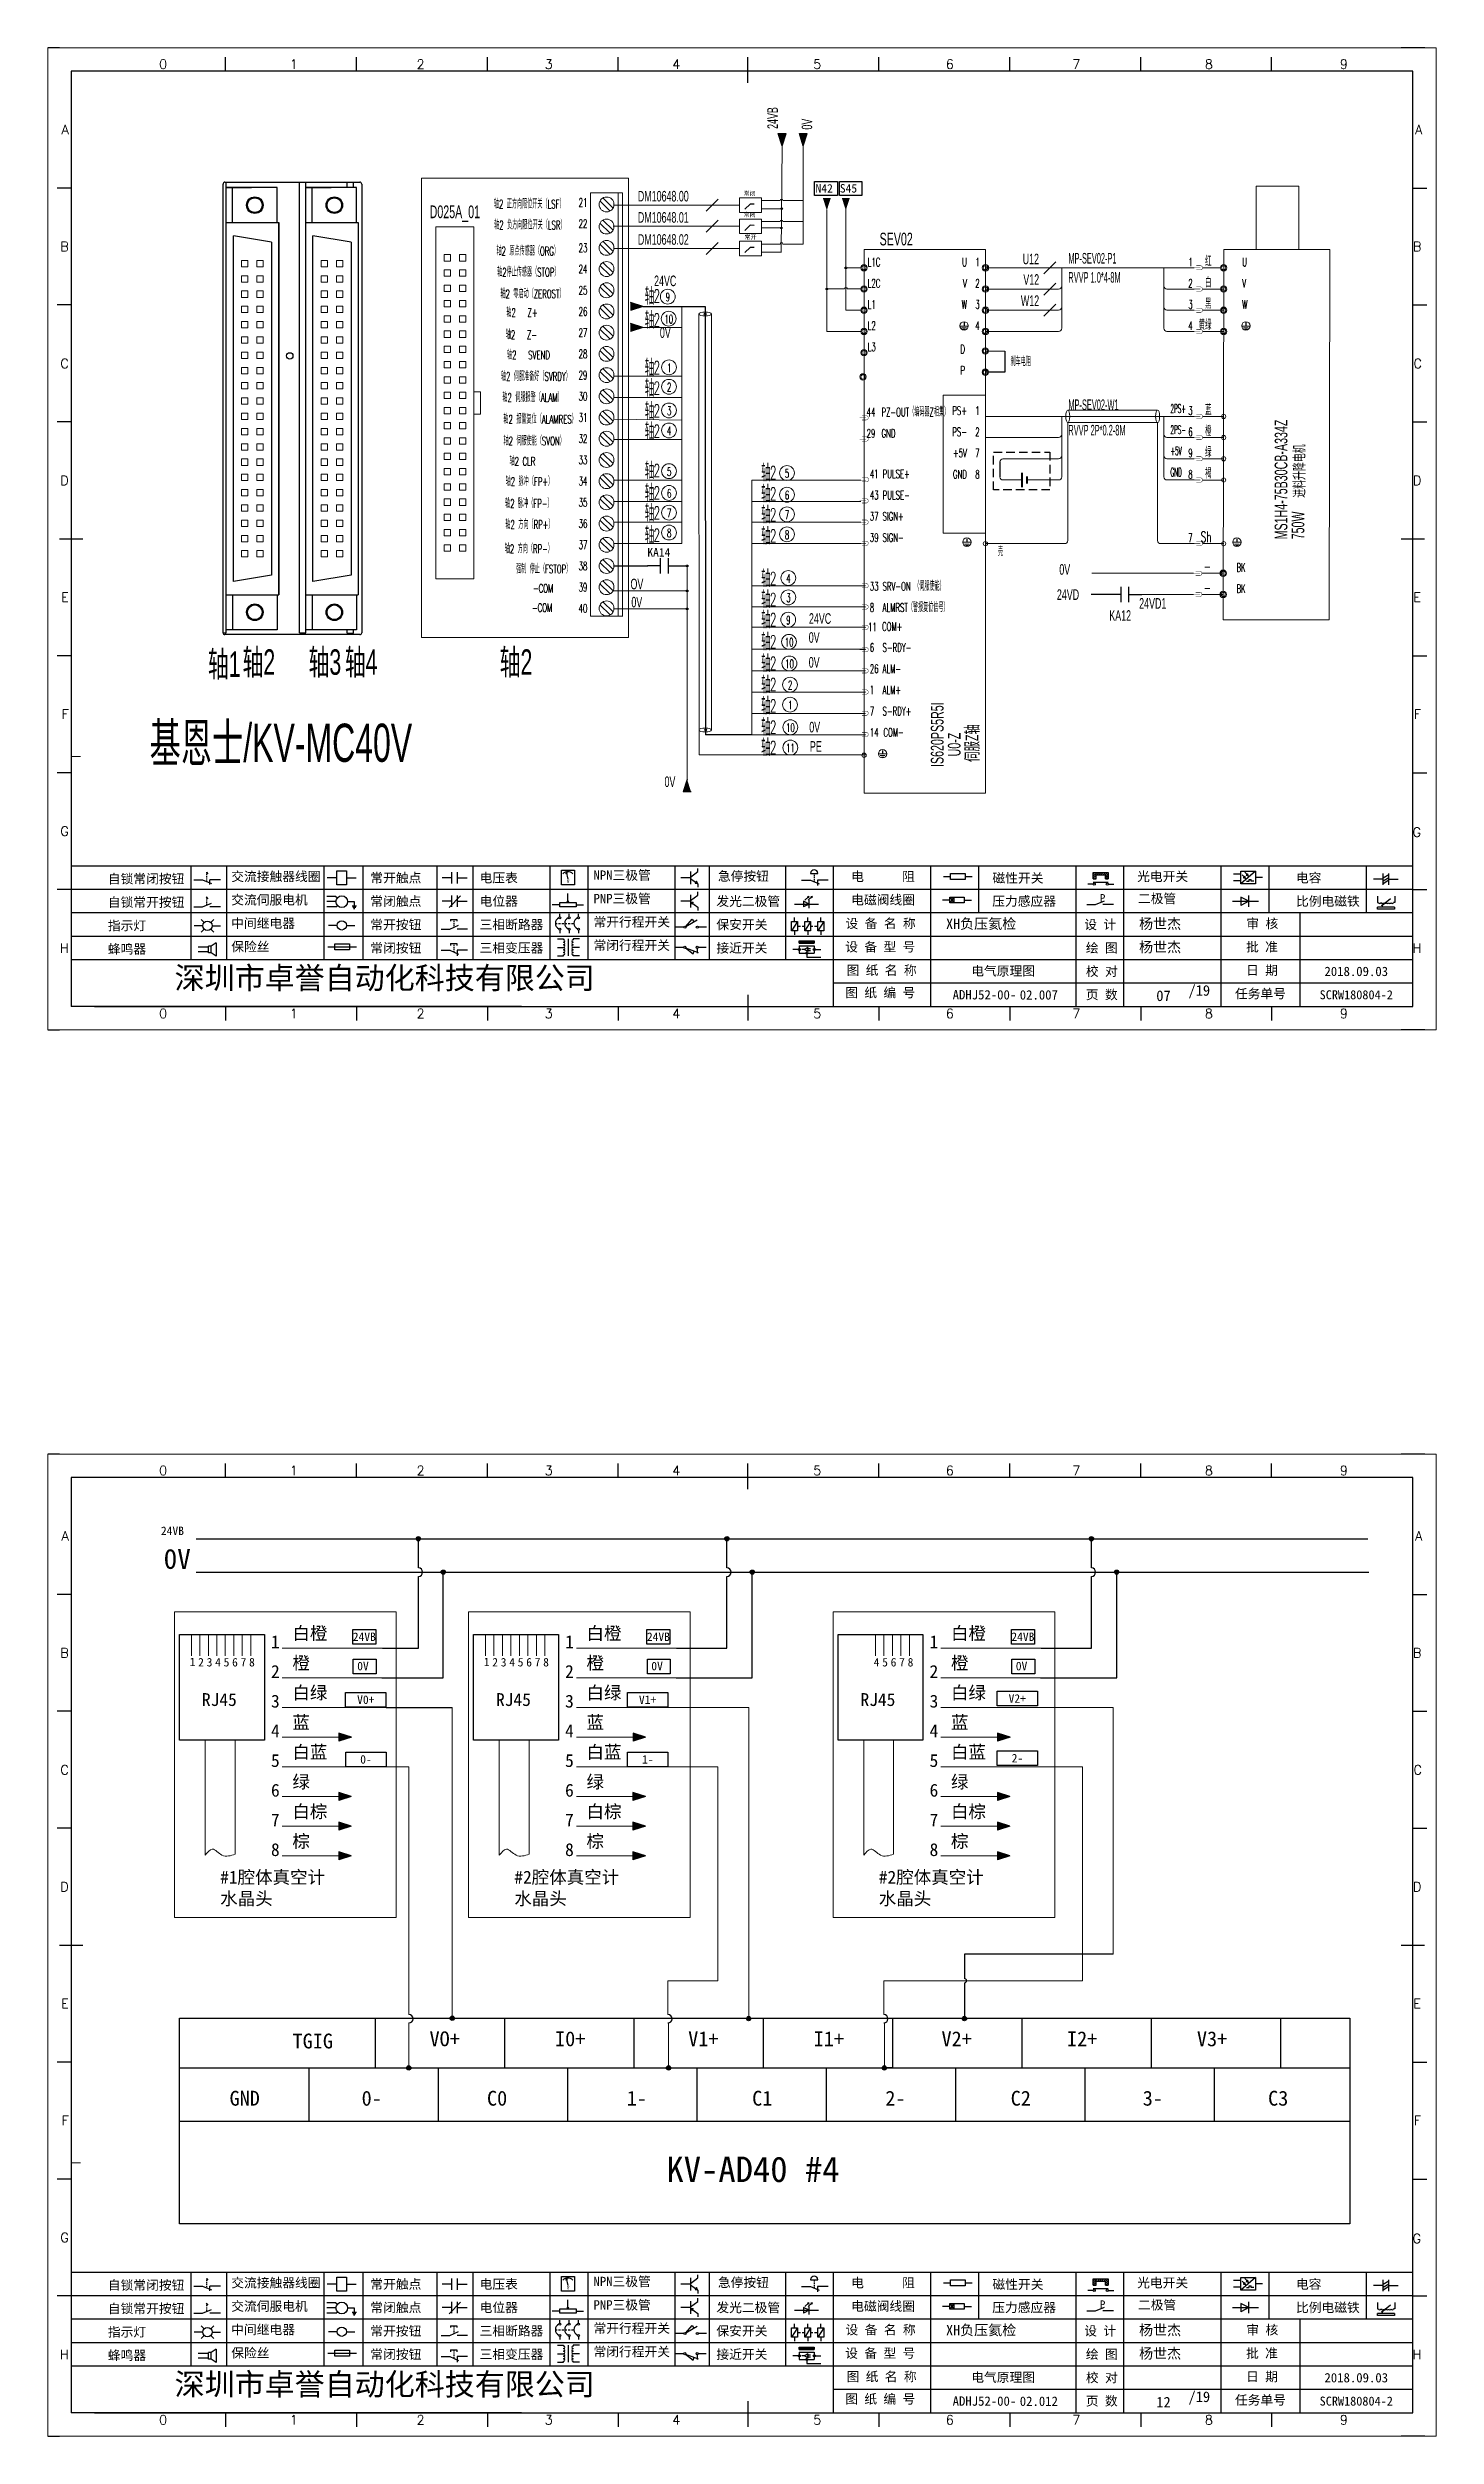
# Model space of a CAD drawing. Header units: millimetres. Extents: x 17734 to 28845, y 9358 to 11073.
# Drawn here: x 23332 to 23659, y 9752 to 10315 of the extents above; entities that cross this region are included whole.
import ezdxf
from ezdxf.enums import TextEntityAlignment as Align
from ezdxf.lldxf.tags import DXFTag

# ---------------------------------------------------------------- set-up
doc = ezdxf.new("R2010")
doc.units = ezdxf.units.MM
doc.linetypes.add('DASHED', pattern=[0.75, 0.5, -0.25])
doc.layers.add('1', color=3, linetype='Continuous', lineweight=20)
doc.layers.add('Dimension', color=3, linetype='Continuous', lineweight=13)
for name, color, linetype in [('AE_BOR', 1, 'Continuous'), ('MISC', 2, 'Continuous'), ('SYMS', 7, 'Continuous'), ('Z_OM_GAIKEI', 7, 'Continuous')]:
    doc.layers.add(name, color=color, linetype=linetype)
doc.styles.get("Standard").update_dxf_attribs({"font": ''})
doc.styles.add('WD', font='romans.shx', dxfattribs={"bigfont": 'gbcbig.shx'})
doc.styles.add('样式 0', font='')
doc.styles.add('样式 2', font='')
doc.styles.add('样式 8', font='arial.ttf')
doc.styles.add('汉字', font='')
doc.styles.get('Standard').set_extended_font_data('SimSun')
doc.styles.get('样式 0').set_extended_font_data('KaiTi_GB2312')
doc.styles.get('样式 2').set_extended_font_data('NSimSun')
doc.styles.get('汉字').set_extended_font_data('新宋体')
tags = doc.linetypes.add('ACAD_ISO02W100', pattern=[15, 12, -3]).pattern_tags.tags
tags[6:7] = [DXFTag(74, 4), DXFTag(75, 0), DXFTag(340, '0'), DXFTag(46, 1.0), DXFTag(50, 0.0), DXFTag(44, 0.0), DXFTag(45, 0.0)]
tags[4:5] = [DXFTag(74, 4), DXFTag(75, 0), DXFTag(340, '0'), DXFTag(46, 1.0), DXFTag(50, 0.0), DXFTag(44, 0.0), DXFTag(45, 0.0)]

msp = doc.modelspace()

# ---------------------------------------------------------------- texts
at = {"lineweight": 0, "style": 'WD', "width": 0.6}
for s, height, p in [('轴2 正方向限位开关（LSF）', 2, (23445.269, 10278.389)), ('21', 2, (23457.939, 10278.519)), ('轴2 负方向限位开关（LSR）', 2, (23445.407, 10273.455)), ('22', 2, (23457.939, 10273.519)), ('轴2 原点传感器（ORG）', 2, (23444.91, 10267.309)), ('23', 2, (23457.939, 10267.834)), ('轴2停止传感器（STOP）', 2, (23445.048, 10262.353)), ('24', 2, (23457.939, 10262.834)), ('25', 2, (23457.939, 10257.834)), ('轴', 4, (23473.629, 10256.651)), ('轴2 零启动（ZEROST）', 2, (23446.03, 10257.224)), ('轴2   Z+', 2, (23443.554, 10252.83)), ('26', 2, (23457.939, 10252.834)), ('轴', 4, (23473.629, 10250.991)), ('2', 3, (23475.352, 10256.481)), ('9', 2, (23477.964, 10256.242)), ('轴2   Z-', 2, (23443.416, 10247.589)), ('27', 2, (23457.939, 10247.834)), ('2', 3, (23475.352, 10250.821)), ('10', 2, (23478.16, 10251.035)), ('轴2   SVEND', 2, (23445.089, 10242.821)), ('28', 2, (23457.939, 10242.834)), ('轴', 4, (23473.629, 10239.757)), ('轴2 伺服准备好（SVRDY）', 2, (23446.837, 10237.767)), ('29', 2, (23457.939, 10237.834)), ('轴', 4, (23473.629, 10234.956)), ('2', 3, (23475.352, 10239.587)), ('2', 3, (23475.352, 10234.786)), ('1', 2, (23478.259, 10239.558)), ('轴2 伺服报警（ALAM）', 2, (23446.039, 10232.811)), ('30', 2, (23457.939, 10232.834)), ('轴', 4, (23473.629, 10229.561)), ('2', 3, (23475.352, 10229.392)), ('2', 2, (23478.259, 10234.989)), ('轴2 报警复位（ALAMRES）', 2, (23447.822, 10227.682)), ('31', 2, (23457.939, 10227.834)), ('轴', 4, (23473.629, 10224.764)), ('2', 3, (23475.352, 10224.594)), ('3', 2, (23478.259, 10229.4)), ('4', 2, (23478.259, 10224.694)), ('轴2 伺服使能（SVON）', 2, (23446.433, 10222.539)), ('32', 2, (23457.939, 10222.834)), ('轴2 脉冲（FP+）', 2, (23445.304, 10212.979)), ('轴2 CLR', 2, (23443.666, 10217.748)), ('33', 2, (23457.939, 10217.834)), ('34', 2, (23457.939, 10212.834)), ('轴', 4, (23473.629, 10215.497)), ('2', 3, (23475.352, 10215.327)), ('5', 2, (23478.259, 10215.094)), ('轴', 4, (23501.082, 10215.004)), ('2', 3, (23502.805, 10214.834)), ('5', 2, (23506.062, 10214.669)), ('轴2 脉冲（FP-）', 2, (23445.166, 10207.814)), ('35', 2, (23457.939, 10207.834)), ('轴', 4, (23473.629, 10210.237)), ('2', 3, (23475.352, 10210.067)), ('6', 2, (23478.259, 10209.961)), ('轴', 4, (23501.082, 10210.012)), ('2', 3, (23502.805, 10209.842)), ('6', 2, (23506.062, 10209.535)), ('轴2 方向（RP+）', 2, (23445.304, 10202.858)), ('36', 2, (23457.939, 10202.834)), ('轴', 4, (23473.629, 10205.51)), ('轴', 4, (23473.629, 10200.27)), ('2', 3, (23475.352, 10205.341)), ('7', 2, (23478.259, 10205.323)), ('轴', 4, (23501.082, 10205.095)), ('2', 3, (23502.805, 10204.926)), ('7', 2, (23506.062, 10204.898)), ('轴2 方向（RP-）', 2, (23445.166, 10197.131)), ('37', 2, (23457.939, 10197.834)), ('2', 3, (23475.352, 10200.1)), ('8', 2, (23478.259, 10200.617)), ('轴', 4, (23501.082, 10200.098)), ('2', 3, (23502.805, 10199.929)), ('8', 2, (23506.062, 10200.192)), ('强制 停止（FSTOP）', 2, (23448.669, 10192.362)), ('38', 2, (23457.939, 10192.834)), ('轴', 4, (23501.082, 10190.078)), ('2', 3, (23502.805, 10189.909)), ('-COM', 2, (23448.531, 10187.571)), ('39', 2, (23457.939, 10187.834)), ('轴', 4, (23501.082, 10185.137)), ('2', 3, (23502.805, 10184.967)), ('4', 2, (23506.396, 10189.904)), ('3', 2, (23506.396, 10185.336)), ('-COM', 2, (23448.298, 10182.992)), ('40', 2, (23457.939, 10182.834)), ('轴', 4, (23501.082, 10180.357)), ('2', 3, (23502.805, 10180.187)), ('9', 2, (23506.361, 10180.069)), ('轴', 4, (23501.082, 10175.151)), ('2', 3, (23502.805, 10174.981)), ('10', 2, (23506.558, 10174.863)), ('轴', 4, (23501.082, 10170.054)), ('2', 3, (23502.805, 10169.885)), ('10', 2, (23506.643, 10169.766)), ('轴', 4, (23501.082, 10165.04)), ('2', 3, (23502.805, 10164.871)), ('2', 2, (23506.796, 10164.755)), ('轴', 4, (23501.082, 10160.033)), ('2', 3, (23502.805, 10159.863)), ('1', 2, (23506.796, 10160.048)), ('轴', 4, (23501.082, 10155.014)), ('轴', 4, (23501.082, 10150.226)), ('2', 3, (23502.805, 10154.844)), ('10', 2, (23506.851, 10154.726)), ('2', 3, (23502.805, 10150.056)), ('11', 2, (23506.851, 10149.938))]:
    msp.add_text(s, height=height, dxfattribs=at).set_placement(p, align=Align.MIDDLE)
for s, p in [('L1C', (23525.084, 10263.475)), ('1', (23600.679, 10263.483)), ('U', (23613.401, 10263.475)), ('L2C', (23525.084, 10258.475)), ('2', (23600.679, 10258.483)), ('V', (23613.401, 10258.475)), ('L1', (23525.084, 10253.471)), ('3', (23600.679, 10253.479)), ('W', (23613.401, 10253.471)), ('L2', (23525.084, 10248.471)), ('4', (23600.679, 10248.475)), ('L3', (23525.084, 10243.467)), ('刹车电阻', (23558.764, 10239.979)), ('44', (23524.834, 10228.109)), ('29', (23524.834, 10223.109)), ('GND', (23528.334, 10223.109)), ('PZ-OUT（编码器Z相集）', (23528.334, 10228.109)), ('3', (23600.679, 10228.463)), ('6', (23600.679, 10223.459)), ('9', (23600.679, 10218.459)), ('41', (23525.584, 10213.534)), ('PULSE+', (23528.584, 10213.534)), ('8', (23600.679, 10213.459)), ('43', (23525.584, 10208.534)), ('PULSE-', (23528.584, 10208.534)), ('37', (23525.584, 10203.534)), ('SIGN+', (23528.584, 10203.534)), ('39', (23525.584, 10198.534)), ('SIGN-', (23528.584, 10198.534)), ('7', (23600.679, 10198.459)), ('BK', (23612.048, 10191.475)), ('33', (23525.584, 10187.046)), ('SRV-ON （伺服使能）', (23528.584, 10187.046)), ('BK', (23612.048, 10186.471)), ('8', (23525.584, 10182.042)), ('ALMRST（警报复位信号） ', (23528.584, 10182.042)), ('11', (23525.178, 10177.459)), ('6', (23525.584, 10172.611)), ('COM+', (23528.473, 10177.568)), ('S-RDY-', (23528.584, 10172.611)), ('26', (23525.584, 10167.607)), ('ALM- ', (23528.584, 10167.607)), ('1', (23525.584, 10162.619)), ('ALM+', (23528.584, 10162.619)), ('7', (23525.584, 10157.615)), ('S-RDY+', (23528.584, 10157.615)), ('14', (23525.584, 10152.615)), ('COM-', (23528.796, 10152.615))]:
    msp.add_text(s, height=2, dxfattribs=at).set_placement(p)
for s, height, p in [('U', 2, (23548.476, 10263.475)), ('1', 2, (23551.476, 10263.483)), ('红', 2.5, (23606.145, 10263.475)), ('V', 2, (23548.476, 10258.475)), ('2', 2, (23551.476, 10258.483)), ('白', 2.5, (23606.145, 10258.475)), ('W', 2, (23548.476, 10253.475)), ('3', 2, (23551.476, 10253.479)), ('黑', 2.5, (23606.145, 10253.471)), ('4', 2, (23551.476, 10248.475)), ('黄绿', 2.5, (23606.145, 10248.471)), ('D', 2, (23548.035, 10242.968)), ('P', 2, (23548.035, 10237.968)), ('Sh', 2.5, (23606.145, 10198.455)), ('-', 2.5, (23606.028, 10191.475)), ('-', 2.5, (23606.028, 10186.475))]:
    msp.add_text(s, height=height, dxfattribs=at).set_placement(p, align=Align.RIGHT)
at = {"color": 6, "lineweight": 0, "style": 'WD', "width": 0.4}
for s, p in [('2PS+', (23596.477, 10228.955)), ('2PS-', (23596.477, 10223.955)), ('+5V', (23596.477, 10218.955)), ('GND', (23596.477, 10213.955))]:
    msp.add_text(s, height=2, dxfattribs=at).set_placement(p)
at = {"color": 6, "lineweight": 0, "style": 'WD', "width": 0.6}
for s, height, p in [('蓝', 2.5, (23606.145, 10228.455)), ('PS+', 2, (23548.476, 10228.459)), ('PS-', 2, (23548.476, 10223.459)), ('2', 2, (23551.476, 10223.459)), ('1', 2, (23551.476, 10228.459)), ('橙', 2.5, (23606.145, 10223.455)), ('+5V', 2, (23548.476, 10218.459)), ('7', 2, (23551.476, 10218.459)), ('绿', 2.5, (23606.145, 10218.455)), ('GND', 2, (23548.476, 10213.455)), ('8', 2, (23551.476, 10213.455)), ('褐', 2.5, (23606.145, 10213.455)), ('壳', 2, (23556.979, 10195.173))]:
    msp.add_text(s, height=height, dxfattribs=at).set_placement(p, align=Align.RIGHT)
at = {"char_height": 2}
for s, insert, width, attachment_point, style in [('\\pi-0.064528;{\\fSimSun|b0|i0|c134|p2;KA14}', (23473.171, 10197.061), 5.97017, 1, '样式 0'), ('24VB', (23406.368, 9940.42), 5.40292, 5, '样式 2'), ('24VB', (23475.724, 9940.42), 5.40292, 5, '样式 2'), ('24VB', (23561.677, 9940.42), 5.40292, 5, '样式 2'), ('0V', (23404.691, 9934.513), 11.52479, 1, '样式 2'), ('0V', (23474.047, 9934.513), 11.52479, 1, '样式 2'), ('0V', (23560, 9934.513), 11.52479, 1, '样式 2'), ('V0+', (23406.712, 9925.564), 9.51681, 5, '样式 2'), ('V2+', (23560.351, 9925.863), 9.51681, 5, '样式 2'), ('V1+', (23473.167, 9925.564), 9.51681, 5, '样式 2'), ('0-', (23406.757, 9911.5), 9.51681, 5, '样式 2'), ('1-', (23473.212, 9911.5), 9.51681, 5, '样式 2'), ('2-', (23560.395, 9911.8), 9.51681, 5, '样式 2')]:
    msp.add_mtext(s, dxfattribs=dict(at, insert=insert, width=width, attachment_point=attachment_point, style=style))
at = {"color": 0, "lineweight": -2}
for s, insert, char_height, width, attachment_point in [('电气原理图', (23557.024, 10097.257), 2.205, 34.2306, 5), ('02.007', (23560.939, 10092.831), 2.205, 5.72397, 1), ('0V', (23359.047, 9961.13), 4.7064, 14.27309, 1), ('TGIG', (23389.449, 9846.871), 3.5, 24.73999, 1), ('VO+', (23421.75, 9847.389), 3.5, 24.73999, 1), ('I0+', (23451.356, 9847.389), 3.5, 24.73999, 1), ('V1+', (23482.749, 9847.389), 3.5, 24.73999, 1), ('I1+', (23512.355, 9847.389), 3.5, 24.73999, 1), ('V2+', (23542.482, 9847.389), 3.5, 24.73999, 1), ('I2+', (23572.087, 9847.389), 3.5, 24.73999, 1), ('V3+', (23602.721, 9847.389), 3.5, 24.73999, 1), ('GND', (23374.596, 9833.382), 3.5, 24.73999, 1), ('0-', (23405.733, 9833.382), 3.5, 24.73999, 1), ('C0', (23435.3, 9833.382), 3.5, 24.73999, 1), ('1-', (23468.269, 9833.382), 3.5, 24.73999, 1), ('C1', (23497.836, 9833.382), 3.5, 24.73999, 1), ('2-', (23529.235, 9833.382), 3.5, 24.73999, 1), ('C2', (23558.802, 9833.382), 3.5, 24.73999, 1), ('3-', (23589.94, 9833.382), 3.5, 24.73999, 1), ('C3', (23619.507, 9833.382), 3.5, 24.73999, 1), ('电气原理图', (23557.024, 9765.732), 2.205, 34.2306, 5), ('02.012', (23560.939, 9761.306), 2.205, 5.72397, 1)]:
    msp.add_mtext(s, dxfattribs=dict(at, insert=insert, char_height=char_height, width=width, attachment_point=attachment_point))
at = {"color": 0, "linetype": 'ByBlock', "lineweight": -2, "char_height": 2.5, "width": 5.1278, "attachment_point": 5}
for s, insert in [('07', (23594.839, 10091.508)), ('12', (23594.839, 9759.983))]:
    msp.add_mtext(s, dxfattribs=dict(at, insert=insert))
at = {"color": 7, "char_height": 3.024, "width": 47.92444, "attachment_point": 1}
for s, insert in [('{\\fSimSun|b0|i0|c134|p2;1}', (23384.36, 9940.748)), ('{\\fSimSun|b0|i0|c134|p2;白橙}', (23389.412, 9942.737)), ('{\\fSimSun|b0|i0|c134|p2;1}', (23453.716, 9940.748)), ('{\\fSimSun|b0|i0|c134|p2;白橙}', (23458.769, 9942.737)), ('{\\fSimSun|b0|i0|c134|p2;1}', (23539.669, 9940.748)), ('{\\fSimSun|b0|i0|c134|p2;白橙}', (23544.722, 9942.737)), ('{\\fSimSun|b0|i0|c134|p2;2}', (23384.36, 9933.748)), ('{\\fSimSun|b0|i0|c134|p2;橙}', (23389.412, 9935.737)), ('{\\fSimSun|b0|i0|c134|p2;2}', (23453.716, 9933.748)), ('{\\fSimSun|b0|i0|c134|p2;橙}', (23458.769, 9935.737)), ('{\\fSimSun|b0|i0|c134|p2;2}', (23539.669, 9933.748)), ('{\\fSimSun|b0|i0|c134|p2;橙}', (23544.722, 9935.737)), ('{\\fSimSun|b0|i0|c134|p2;RJ45}', (23368.069, 9927.121)), ('{\\fSimSun|b0|i0|c134|p2;3}', (23384.36, 9926.748)), ('{\\fSimSun|b0|i0|c134|p2;白绿}', (23389.412, 9928.737)), ('{\\fSimSun|b0|i0|c134|p2;RJ45}', (23437.426, 9927.121)), ('{\\fSimSun|b0|i0|c134|p2;3}', (23453.716, 9926.748)), ('{\\fSimSun|b0|i0|c134|p2;白绿}', (23458.769, 9928.737)), ('{\\fSimSun|b0|i0|c134|p2;RJ45}', (23523.379, 9927.121)), ('{\\fSimSun|b0|i0|c134|p2;3}', (23539.669, 9926.748)), ('{\\fSimSun|b0|i0|c134|p2;白绿}', (23544.722, 9928.737)), ('{\\fSimSun|b0|i0|c134|p2;蓝}', (23389.412, 9921.737)), ('{\\fSimSun|b0|i0|c134|p2;蓝}', (23458.769, 9921.737)), ('{\\fSimSun|b0|i0|c134|p2;蓝}', (23544.722, 9921.737)), ('{\\fSimSun|b0|i0|c134|p2;4}', (23384.36, 9919.748)), ('{\\fSimSun|b0|i0|c134|p2;4}', (23453.716, 9919.748)), ('{\\fSimSun|b0|i0|c134|p2;4}', (23539.669, 9919.748)), ('{\\fSimSun|b0|i0|c134|p2;5}', (23384.36, 9912.748)), ('{\\fSimSun|b0|i0|c134|p2;白蓝}', (23389.412, 9914.737)), ('{\\fSimSun|b0|i0|c134|p2;5}', (23453.716, 9912.748)), ('{\\fSimSun|b0|i0|c134|p2;白蓝}', (23458.769, 9914.737)), ('{\\fSimSun|b0|i0|c134|p2;5}', (23539.669, 9912.748)), ('{\\fSimSun|b0|i0|c134|p2;白蓝}', (23544.722, 9914.737)), ('{\\fSimSun|b0|i0|c134|p2;6}', (23384.36, 9905.748)), ('{\\fSimSun|b0|i0|c134|p2;绿}', (23389.412, 9907.737)), ('{\\fSimSun|b0|i0|c134|p2;6}', (23453.716, 9905.748)), ('{\\fSimSun|b0|i0|c134|p2;绿}', (23458.769, 9907.737)), ('{\\fSimSun|b0|i0|c134|p2;6}', (23539.669, 9905.748)), ('{\\fSimSun|b0|i0|c134|p2;绿}', (23544.722, 9907.737)), ('{\\fSimSun|b0|i0|c134|p2;7}', (23384.36, 9898.748)), ('{\\fSimSun|b0|i0|c134|p2;白棕}', (23389.412, 9900.737)), ('{\\fSimSun|b0|i0|c134|p2;7}', (23453.716, 9898.748)), ('{\\fSimSun|b0|i0|c134|p2;白棕}', (23458.769, 9900.737)), ('{\\fSimSun|b0|i0|c134|p2;7}', (23539.669, 9898.748)), ('{\\fSimSun|b0|i0|c134|p2;白棕}', (23544.722, 9900.737)), ('{\\fSimSun|b0|i0|c134|p2;棕}', (23389.412, 9893.737)), ('{\\fSimSun|b0|i0|c134|p2;棕}', (23458.769, 9893.737)), ('{\\fSimSun|b0|i0|c134|p2;棕}', (23544.722, 9893.737)), ('{\\fSimSun|b0|i0|c134|p2;8}', (23384.36, 9891.748)), ('{\\fSimSun|b0|i0|c134|p2;8}', (23453.716, 9891.748)), ('{\\fSimSun|b0|i0|c134|p2;8}', (23539.669, 9891.748)), ('#1腔体真空计\\P水晶头', (23372.384, 9885.258)), ('#2腔体真空计\\P水晶头', (23441.741, 9885.258)), ('#2腔体真空计\\P水晶头', (23527.694, 9885.258))]:
    msp.add_mtext(s, dxfattribs=dict(at, insert=insert))
at = {"char_height": 2, "width": 3.70552, "attachment_point": 1}
for s, insert in [('{\\fSimSun|b0|i0|c134|p2;1}', (23365.186, 9935.486)), ('{\\fSimSun|b0|i0|c134|p2;2}', (23367.186, 9935.417)), ('{\\fSimSun|b0|i0|c134|p2;3}', (23369.186, 9935.417)), ('{\\fSimSun|b0|i0|c134|p2;4}', (23371.186, 9935.417)), ('{\\fSimSun|b0|i0|c134|p2;5}', (23373.186, 9935.417)), ('{\\fSimSun|b0|i0|c134|p2;6}', (23375.186, 9935.417)), ('{\\fSimSun|b0|i0|c134|p2;7}', (23377.186, 9935.417)), ('{\\fSimSun|b0|i0|c134|p2;8}', (23379.186, 9935.417)), ('{\\fSimSun|b0|i0|c134|p2;1}', (23434.543, 9935.486)), ('{\\fSimSun|b0|i0|c134|p2;2}', (23436.543, 9935.417)), ('{\\fSimSun|b0|i0|c134|p2;3}', (23438.543, 9935.417)), ('{\\fSimSun|b0|i0|c134|p2;4}', (23440.543, 9935.417)), ('{\\fSimSun|b0|i0|c134|p2;5}', (23442.543, 9935.417)), ('{\\fSimSun|b0|i0|c134|p2;6}', (23444.543, 9935.417)), ('{\\fSimSun|b0|i0|c134|p2;7}', (23446.543, 9935.417)), ('{\\fSimSun|b0|i0|c134|p2;8}', (23448.543, 9935.417)), ('{\\fSimSun|b0|i0|c134|p2;4}', (23526.496, 9935.417)), ('{\\fSimSun|b0|i0|c134|p2;5}', (23528.496, 9935.417)), ('{\\fSimSun|b0|i0|c134|p2;6}', (23530.496, 9935.417)), ('{\\fSimSun|b0|i0|c134|p2;7}', (23532.496, 9935.417)), ('{\\fSimSun|b0|i0|c134|p2;8}', (23534.496, 9935.417))]:
    msp.add_mtext(s, dxfattribs=dict(at, insert=insert))
at = {"lineweight": 0, "insert": (23477.616, 9817.877), "char_height": 6, "width": 332.37399, "attachment_point": 1}
msp.add_mtext('KV-AD40 #4', dxfattribs=at)
at = {"layer": 'Dimension', "lineweight": 0, "style": '样式 8', "width": 0.6}
for s, height, p in [('24VB', 2.5, (23503.909, 10295.877)), ('0V', 2.5, (23512.002, 10295.71)), ('750W', 3, (23628.05, 10199.116)), ('U0-Z', 3, (23546.978, 10147.954)), ('伺服Z轴', 3, (23551.175, 10146.662))]:
    msp.add_text(s, height=height, rotation=90, dxfattribs=at).set_placement(p)
at = {"layer": 'Dimension', "color": 6, "lineweight": 0, "style": '样式 8', "width": 0.6}
for s, p in [('DM10648.00', (23482.877, 10278.761)), ('DM10648.01', (23482.877, 10273.761)), ('DM10648.02', (23482.877, 10268.559))]:
    msp.add_text(s, height=2.5, dxfattribs=at).set_placement(p, align=Align.RIGHT)
at = {"layer": 'Dimension', "lineweight": 0, "style": '样式 8', "width": 0.6}
for s, height, p in [('D025A_01', 3, (23421.774, 10274.83)), ('SEV02', 3, (23527.89, 10268.408)), ('OV', 2.5, (23469.14, 10187.338)), ('0V', 2.5, (23469.348, 10183.063)), ('24VD', 2.5, (23569.698, 10184.835)), ('24VC', 2.5, (23511.232, 10179.202)), ('KA12', 2.5, (23582.06, 10179.911)), ('24VD1', 2.5, (23589.098, 10182.769)), ('0V', 2.5, (23511.177, 10174.731)), ('轴1', 6, (23369.476, 10166.7)), ('轴2', 6, (23377.645, 10167.191)), ('轴3', 6, (23393.212, 10167.191)), ('轴4', 6, (23401.77, 10167.191)), ('轴2', 6, (23438.292, 10167.191)), ('0V', 2.5, (23511.177, 10168.876)), ('基恩士/KV-MC40V ', 9, (23355.733, 10146.666)), ('0V', 2.5, (23511.302, 10153.61)), ('PE', 2.5, (23511.445, 10149.051)), ('0V', 2.5, (23477.163, 10140.732))]:
    msp.add_text(s, height=height, dxfattribs=at).set_placement(p)
for s, p in [('U12', (23565.472, 10263.964)), ('V12', (23565.513, 10259.125)), ('W12', (23565.513, 10254.125))]:
    msp.add_text(s, height=2.5, dxfattribs=at).set_placement(p, align=Align.RIGHT)
at = {"layer": 'Dimension', "color": 3, "lineweight": 0, "style": '样式 8'}
for s, width, p in [('MP-SEV02-P1', 0.5, (23572.404, 10264.125)), ('MP-SEV02-W1', 0.5, (23572.404, 10229.609)), ('0V', 0.6, (23570.272, 10190.77))]:
    msp.add_text(s, height=2.5, dxfattribs=dict(at, width=width)).set_placement(p)
at = {"layer": 'Dimension', "color": 3, "lineweight": 0, "style": '样式 8', "width": 0.6}
for s, p in [('24VC', (23479.948, 10258.803)), ('0V', (23478.638, 10246.599))]:
    msp.add_text(s, height=2.5, dxfattribs=at).set_placement(p, align=Align.RIGHT)
at = {"layer": 'Dimension', "color": 1, "lineweight": 0, "style": '样式 8', "width": 0.5}
for s, p in [('RVVP 1.0*4-8M', (23572.404, 10262.125)), ('RVVP 2P*0.2-8M', (23572.404, 10226.109))]:
    msp.add_text(s, height=2.5, dxfattribs=at).set_placement(p, align=Align.TOP_LEFT)
at = {"layer": 'Dimension', "color": 6, "lineweight": 0, "style": '样式 8', "width": 0.6}
for s, p in [('MS1H4-75B30CB-A334Z', (23624.05, 10199.116)), ('IS620PS5R5I', (23542.978, 10145.454))]:
    msp.add_text(s, height=3, rotation=90, dxfattribs=at).set_placement(p)
at = {"layer": 'Dimension', "color": 3, "lineweight": 0, "style": '样式 8', "width": 0.6}
msp.add_text('进料升降电机', height=2.5, rotation=90, dxfattribs=at).set_placement((23628.085, 10208.916))
at = {"layer": 'MISC', "color": 3, "attachment_point": 1, "style": '样式 0'}
for s, insert, char_height, width in [('{\\fSimSun|b0|i0|c134|p2;常闭}', (23495.837, 10281.157), 1, 6.35251), ('N42', (23512.78, 10282.863), 2, 5.01683), ('S45', (23518.504, 10282.863), 2, 5.01683), ('{\\fSimSun|b0|i0|c134|p2;常闭}', (23495.837, 10276.157), 1, 6.35251), ('{\\fSimSun|b0|i0|c134|p2;常开}', (23496.051, 10270.878), 1, 6.35251)]:
    msp.add_mtext(s, dxfattribs=dict(at, insert=insert, char_height=char_height, width=width))
at = {"layer": 'MISC', "color": 0, "insert": (23358.402, 9966.4), "char_height": 2, "width": 5.01683, "attachment_point": 1, "style": '样式 0'}
msp.add_mtext('24VB', dxfattribs=at)

# ---------------------------------------------------------------- blocks, each defined once
blk = doc.blocks.new('磁性开关')
at = {"linetype": 'ByBlock'}
h = blk.add_hatch(dxfattribs=at)
h.set_pattern_fill('ANSI31', color=256, scale=0.1, style=0)
h.paths.add_polyline_path([(-1910.88, -776.69), (-1910.88, -775.29), (-1907.69, -775.29), (-1907.69, -776.69), (-1908.31, -776.69), (-1908.31, -775.79), (-1910.25, -775.79), (-1910.25, -776.69)])
for p, q in [((-1910.88, -776.69), (-1910.88, -775.29)), ((-1910.88, -775.29), (-1907.69, -775.29)), ((-1910.25, -776.69), (-1910.25, -775.79)), ((-1910.25, -775.79), (-1908.31, -775.79)), ((-1908.31, -776.69), (-1908.31, -775.79)), ((-1907.69, -775.29), (-1907.69, -776.69)), ((-1910.91, -777.81), (-1912.09, -777.81)), ((-1910.88, -776.69), (-1910.25, -776.69)), ((-1910.88, -777.39), (-1907.69, -777.39)), ((-1908.31, -776.69), (-1907.69, -776.69)), ((-1907.66, -777.81), (-1906.48, -777.81))]:
    blk.add_line(p, q, dxfattribs=at)
for centre in [(-1910.68, -777.81), (-1907.88, -777.81)]:
    blk.add_circle(centre, 0.225, dxfattribs=at)
blk = doc.blocks.new('*U8')
at = {"linetype": 'ByBlock'}
for p, q in [((-1909.23, -780.45), (-1909.23, -780.67)), ((-1909.23, -780.45), (-1908.92, -780.84)), ((-1909.23, -780.84), (-1909.23, -781.05)), ((-1909.23, -781.23), (-1909.23, -781.44)), ((-1911.92, -782.07), (-1910.06, -782.07)), ((-1910.06, -782.07), (-1908.18, -782.88)), ((-1909.23, -781.61), (-1909.23, -781.83)), ((-1909.23, -782), (-1909.23, -782.21)), ((-1909.23, -782.38), (-1909.23, -782.43)), ((-1908.52, -783.07), (-1908.52, -782.07)), ((-1906.25, -782.07), (-1908.52, -782.07))]:
    blk.add_line(p, q, dxfattribs=at)
blk = doc.blocks.new('*U11')
at = {"linetype": 'ByBlock'}
for p, q in [((-1908.88, -791.17), (-1909.23, -790.71)), ((-1909.23, -790.71), (-1909.23, -790.92)), ((-1909.23, -791.09), (-1909.23, -791.31)), ((-1909.23, -791.48), (-1909.23, -791.69)), ((-1911.92, -792.89), (-1910.06, -792.89)), ((-1910.06, -792.89), (-1908.18, -792.08)), ((-1909.23, -791.86), (-1909.23, -792.08)), ((-1909.23, -792.25), (-1909.23, -792.47)), ((-1906.25, -792.89), (-1908.52, -792.89))]:
    blk.add_line(p, q, dxfattribs=at)
blk = doc.blocks.new('蜂鸣器')
at = {"linetype": 'ByBlock'}
for p, q in [((-1908.8, -796.48), (-1911.01, -796.48)), ((-1908.25, -796.26), (-1908.8, -796.26)), ((-1908.8, -797.68), (-1908.8, -796.26)), ((-1907.17, -795.53), (-1908.25, -796.26)), ((-1908.25, -797.68), (-1908.25, -796.26)), ((-1907.17, -795.53), (-1907.17, -798.41)), ((-1908.8, -797.46), (-1911.01, -797.46)), ((-1908.25, -797.68), (-1908.8, -797.68)), ((-1907.17, -798.41), (-1908.25, -797.68))]:
    blk.add_line(p, q, dxfattribs=at)
blk = doc.blocks.new('指示灯')
at = {"linetype": 'ByBlock'}
for p, q in [((-1854.62, -775.59), (-1853.97, -776.23)), ((-1851.9, -775.59), (-1852.54, -776.23)), ((-1854.25, -776.92), (-1856.06, -776.92)), ((-1854.62, -778.25), (-1853.97, -777.61)), ((-1851.9, -778.25), (-1852.54, -777.61)), ((-1852.26, -776.92), (-1850.45, -776.92))]:
    blk.add_line(p, q, dxfattribs=at)
blk.add_circle((-1853.26, -776.92), 0.992, dxfattribs=at)
blk = doc.blocks.new('光电开关')
at = {"linetype": 'ByBlock'}
h = blk.add_hatch(dxfattribs=at)
h.set_pattern_fill('ANSI31', color=256, scale=0.01, style=0)
h.set_pattern_definition([(45, (0.172267, 0), (-0.0224506403, 0.0224506403), [])])
h.paths.add_polyline_path([(-1882.44, -776.34), (-1882.5, -775.91), (-1882.68, -776.07)])
h.paths.add_polyline_path([(-1882.86, -776.23), (-1882.44, -776.34), (-1882.68, -776.07)])
h.paths.add_polyline_path([(-1883.05, -776.88), (-1883.11, -776.45), (-1883.29, -776.61)])
h.paths.add_polyline_path([(-1883.47, -776.77), (-1883.05, -776.88), (-1883.29, -776.61)])
for p, q in [((-1884.01, -775.96), (-1885.56, -775.96)), ((-1880.91, -775.3), (-1884.01, -778.05)), ((-1883.75, -776.09), (-1883.05, -776.88)), ((-1883.14, -775.55), (-1882.44, -776.34)), ((-1882.5, -775.91), (-1882.86, -776.23)), ((-1882.44, -776.34), (-1882.86, -776.23)), ((-1882.44, -776.34), (-1882.5, -775.91)), ((-1884.01, -777.39), (-1885.56, -777.39)), ((-1883.11, -776.45), (-1883.47, -776.77)), ((-1883.05, -776.88), (-1883.47, -776.77)), ((-1883.05, -776.88), (-1883.11, -776.45)), ((-1882.78, -777.47), (-1882.23, -777.47)), ((-1882.23, -777.47), (-1882.23, -777.14)), ((-1882.23, -777.14), (-1881.78, -777.14)), ((-1881.78, -777.47), (-1881.78, -777.14)), ((-1881.23, -777.47), (-1881.78, -777.47)), ((-1879.37, -776.67), (-1880.91, -776.67))]:
    blk.add_line(p, q, dxfattribs=at)
blk.add_lwpolyline([(-1884.01, -775.3), (-1880.91, -775.3), (-1880.91, -778.05), (-1884.01, -778.05)], close=True, dxfattribs=at)
blk = doc.blocks.new('交流接触器线圈')
at = {"linetype": 'ByBlock'}
for p, q in [((-1880.82, -781.77), (-1882.87, -781.77)), ((-1878.72, -781.77), (-1876.67, -781.77))]:
    blk.add_line(p, q, dxfattribs=at)
blk.add_lwpolyline([(-1880.82, -780.28), (-1878.72, -780.28), (-1878.72, -783.26), (-1880.82, -783.26)], close=True, dxfattribs=at)
blk = doc.blocks.new('交流伺服电机')
at = {"linetype": 'ByBlock'}
for p, q in [((-1880.97, -785.75), (-1882.94, -785.75)), ((-1880.97, -785.75), (-1880.65, -786.03)), ((-1880.97, -786.85), (-1882.94, -786.85)), ((-1880.97, -787.94), (-1882.94, -787.94)), ((-1880.97, -787.94), (-1880.65, -787.67)), ((-1878.49, -786.85), (-1877.07, -786.85)), ((-1877.54, -787.72), (-1876.59, -787.72)), ((-1877.38, -788.01), (-1876.75, -788.01)), ((-1877.23, -788.29), (-1876.9, -788.29)), ((-1877.07, -786.85), (-1877.07, -787.72))]:
    blk.add_line(p, q, dxfattribs=at)
blk.add_circle((-1879.73, -786.85), 1.24, dxfattribs=at)
blk = doc.blocks.new('中间继电器')
at = {"linetype": 'ByBlock'}
for p, q in [((-1880.72, -791.92), (-1882.54, -791.92)), ((-1878.74, -791.92), (-1876.92, -791.92))]:
    blk.add_line(p, q, dxfattribs=at)
blk.add_circle((-1879.73, -791.92), 0.992, dxfattribs=at)
blk = doc.blocks.new('保险丝')
at = {"linetype": 'ByBlock'}
blk.add_line((-1882.72, -796.49), (-1876.55, -796.49), dxfattribs=at)
blk.add_lwpolyline([(-1881.2, -795.86), (-1878.06, -795.86), (-1878.06, -797.12), (-1881.2, -797.12)], close=True, dxfattribs=at)
blk = doc.blocks.new('常开按钮')
at = {"linetype": 'ByBlock'}
for p, q in [((-1909.9, -785.68), (-1908.56, -785.68)), ((-1909.9, -785.68), (-1909.9, -786.07)), ((-1909.23, -785.68), (-1909.23, -785.89)), ((-1909.23, -786.06), (-1909.23, -786.28)), ((-1909.23, -786.45), (-1909.23, -786.67)), ((-1908.56, -785.68), (-1908.56, -786.07)), ((-1911.92, -787.73), (-1910.06, -787.73)), ((-1910.06, -787.73), (-1908.18, -786.93)), ((-1909.23, -786.84), (-1909.23, -787.05)), ((-1909.23, -787.22), (-1909.23, -787.38)), ((-1906.25, -787.73), (-1908.52, -787.73))]:
    blk.add_line(p, q, dxfattribs=at)
blk = doc.blocks.new('常开触点')
at = {"linetype": 'ByBlock'}
for p, q in [((-1853.82, -782.99), (-1853.82, -780.56)), ((-1852.6, -782.99), (-1852.6, -780.56)), ((-1853.82, -781.77), (-1855.88, -781.77)), ((-1852.6, -781.77), (-1850.55, -781.77))]:
    blk.add_line(p, q, dxfattribs=at)
blk = doc.blocks.new('常闭触点')
at = {"linetype": 'ByBlock'}
for p, q in [((-1852.01, -785.66), (-1854.43, -788.1)), ((-1853.82, -787.99), (-1853.82, -785.56)), ((-1852.6, -787.99), (-1852.6, -785.56)), ((-1853.82, -786.77), (-1855.88, -786.77)), ((-1852.6, -786.77), (-1850.55, -786.77))]:
    blk.add_line(p, q, dxfattribs=at)
blk = doc.blocks.new('常闭按钮')
at = {"linetype": 'ByBlock'}
for p, q in [((-1854.11, -790.83), (-1852.77, -790.83)), ((-1854.11, -790.83), (-1854.11, -791.22)), ((-1853.44, -790.83), (-1853.44, -791.04)), ((-1853.44, -791.21), (-1853.44, -791.43)), ((-1852.77, -790.83), (-1852.77, -791.22)), ((-1856.13, -792.28), (-1854.28, -792.28)), ((-1854.28, -792.28), (-1852.4, -793.09)), ((-1853.44, -791.6), (-1853.44, -791.82)), ((-1853.44, -791.99), (-1853.44, -792.2)), ((-1853.44, -792.37), (-1853.44, -792.53)), ((-1850.47, -792.28), (-1852.73, -792.28)), ((-1852.73, -792.28), (-1852.73, -793.43))]:
    blk.add_line(p, q, dxfattribs=at)
blk = doc.blocks.new('电磁阀线圈')
at = {"linetype": 'ByBlock'}
for p, q in [((-1854.61, -796.54), (-1856.17, -796.54)), ((-1854.61, -795.92), (-1853.75, -797.16)), ((-1853.75, -795.92), (-1854.61, -797.16)), ((-1853.75, -795.92), (-1853.75, -797.16)), ((-1851.53, -796.54), (-1849.97, -796.54))]:
    blk.add_line(p, q, dxfattribs=at)
blk.add_lwpolyline([(-1854.61, -795.92), (-1851.53, -795.92), (-1851.53, -797.16), (-1854.61, -797.16)], close=True, dxfattribs=at)
blk = doc.blocks.new('电压表')
at = {"linetype": 'ByBlock'}
for p, q in [((-1814.84, -780.75), (-1814.91, -781.13)), ((-1814.6, -781.05), (-1814.91, -781.13)), ((-1814.84, -780.75), (-1814.46, -782.26)), ((-1814.84, -780.75), (-1814.6, -781.05))]:
    blk.add_line(p, q, dxfattribs=at)
blk.add_lwpolyline([(-1815.84, -780.34), (-1813.07, -780.34), (-1813.07, -783.49), (-1815.84, -783.49)], close=True, dxfattribs=at)
blk.add_arc((-1814.46, -782.26), 1.56, 46.8313, 133.1687, dxfattribs=at)
at = {"linetype": 'ByBlock', "insert": (-1814.7, -782.39), "char_height": 0.75, "width": 0.6768, "attachment_point": 1}
blk.add_mtext('V', dxfattribs=at)
blk = doc.blocks.new('电位器')
at = {"linetype": 'ByBlock'}
for p, q in [((-1814.45, -787.3), (-1814.45, -785.39)), ((-1816.21, -787.75), (-1817.79, -787.75)), ((-1814.45, -787.3), (-1814.62, -786.96)), ((-1814.62, -786.96), (-1814.27, -786.96)), ((-1814.45, -787.3), (-1814.27, -786.96)), ((-1812.68, -787.75), (-1811.1, -787.75))]:
    blk.add_line(p, q, dxfattribs=at)
blk.add_lwpolyline([(-1816.21, -787.3), (-1812.68, -787.3), (-1812.68, -788.2), (-1816.21, -788.2)], close=True, dxfattribs=at)
blk = doc.blocks.new('三相断路器')
at = {"linetype": 'ByBlock'}
for p, q in [((-1816.17, -790.33), (-1816.17, -789.7)), ((-1814.17, -790.33), (-1814.17, -789.7)), ((-1812.18, -790.33), (-1812.18, -789.7)), ((-1817.14, -791.74), (-1816.72, -791.74)), ((-1816.45, -791.74), (-1816.03, -791.74)), ((-1816.17, -793.19), (-1816.17, -793.83)), ((-1815.76, -791.74), (-1815.34, -791.74)), ((-1815.07, -791.74), (-1814.65, -791.74)), ((-1814.38, -791.74), (-1813.96, -791.74)), ((-1814.17, -793.19), (-1814.17, -793.83)), ((-1813.69, -791.74), (-1813.27, -791.74)), ((-1812.18, -793.19), (-1812.18, -793.83))]:
    blk.add_line(p, q, dxfattribs=at)
for centre in [(-1816.17, -790.55), (-1814.17, -790.55), (-1812.18, -790.55), (-1816.17, -792.98), (-1814.17, -792.98), (-1812.18, -792.98)]:
    blk.add_circle(centre, 0.219, dxfattribs=at)
for centre in [(-1815.81, -791.74), (-1813.82, -791.74), (-1811.83, -791.74)]:
    blk.add_arc(centre, 1.32, 115.5791, 244.4209, dxfattribs=at)
blk = doc.blocks.new('三相变压器')
at = {"linetype": 'ByBlock'}
for p, q in [((-1816.69, -795.03), (-1815.37, -795.03)), ((-1815.37, -795.03), (-1815.37, -795.24)), ((-1814.34, -798.7), (-1814.34, -795.04)), ((-1812, -795.03), (-1813.32, -795.03)), ((-1813.32, -795.03), (-1813.32, -795.24)), ((-1816.69, -796.87), (-1815.37, -796.87)), ((-1816.69, -798.71), (-1815.37, -798.71)), ((-1815.37, -798.71), (-1815.37, -798.5)), ((-1812, -796.87), (-1813.32, -796.87)), ((-1813.32, -798.71), (-1813.32, -798.5)), ((-1812, -798.71), (-1813.32, -798.71))]:
    blk.add_line(p, q, dxfattribs=at)
for centre, start, end in [((-1815.37, -795.51), 270, 90), ((-1815.37, -796.06), 270, 90), ((-1815.37, -796.6), 270, 90), ((-1813.32, -795.51), 90, 270), ((-1813.32, -796.06), 90, 270), ((-1813.32, -796.6), 90, 270), ((-1815.37, -797.14), 270, 90), ((-1815.37, -797.68), 270, 90), ((-1815.37, -798.23), 270, 90), ((-1813.32, -797.14), 90, 270), ((-1813.32, -797.68), 90, 270), ((-1813.32, -798.23), 90, 270)]:
    blk.add_arc(centre, 0.271, start, end, dxfattribs=at)
blk = doc.blocks.new('压力感应器')
at = {"linetype": 'ByBlock'}
for p, q in [((-1817.44, -777.73), (-1815.59, -777.73)), ((-1815.59, -777.73), (-1813.71, -776.93)), ((-1811.78, -777.73), (-1814.05, -777.73))]:
    blk.add_line(p, q, dxfattribs=at)
at = {"linetype": 'ByBlock', "insert": (-1814.65, -775.48), "char_height": 1.68, "width": 1.2242, "attachment_point": 1}
blk.add_mtext('{\\fNSimSun|b0|i0|c134|p49;P}', dxfattribs=at)
blk = doc.blocks.new('二极管')
at = {"linetype": 'ByBlock'}
for p, q in [((-1783.97, -776.77), (-1785.69, -775.9)), ((-1785.69, -775.9), (-1785.69, -777.65)), ((-1783.97, -777.99), (-1783.97, -775.56)), ((-1787.52, -776.77), (-1781.92, -776.77)), ((-1783.97, -776.77), (-1785.69, -777.65))]:
    blk.add_line(p, q, dxfattribs=at)
blk = doc.blocks.new('NPN三极管')
at = {"linetype": 'ByBlock'}
for p, q in [((-1785.73, -780.61), (-1785.73, -783.32)), ((-1785.73, -781.82), (-1784.15, -780.66)), ((-1784.15, -780.66), (-1784.15, -779.98)), ((-1785.73, -781.97), (-1787.81, -781.97)), ((-1785.73, -782.11), (-1784.15, -783.27)), ((-1784.41, -782.73), (-1784.74, -783.18)), ((-1784.15, -783.27), (-1784.74, -783.18)), ((-1784.15, -783.27), (-1784.41, -782.73)), ((-1784.15, -783.27), (-1784.15, -783.96))]:
    blk.add_line(p, q, dxfattribs=at)
blk = doc.blocks.new('PNP三极管')
at = {"linetype": 'ByBlock'}
for p, q in [((-1784.9, -785.38), (-1784.9, -788.09)), ((-1784.9, -786.59), (-1783.32, -785.43)), ((-1783.32, -785.43), (-1783.32, -784.75)), ((-1784.9, -786.74), (-1786.98, -786.74)), ((-1784.9, -786.88), (-1783.32, -788.04)), ((-1784.9, -786.88), (-1784.31, -786.97)), ((-1784.9, -786.88), (-1784.64, -787.42)), ((-1784.31, -786.97), (-1784.64, -787.42)), ((-1783.32, -788.04), (-1783.32, -788.73))]:
    blk.add_line(p, q, dxfattribs=at)
blk = doc.blocks.new('常开行程开关')
at = {"linetype": 'ByBlock'}
for p, q in [((-1785.89, -792.17), (-1784.52, -790.62)), ((-1785.89, -792.17), (-1783.43, -790.72)), ((-1784.52, -790.62), (-1784.19, -791.17)), ((-1786.29, -792.3), (-1788.01, -792.3)), ((-1781.48, -792.3), (-1783.21, -792.3))]:
    blk.add_line(p, q, dxfattribs=at)
for centre in [(-1786.07, -792.3), (-1783.42, -792.3)]:
    blk.add_circle(centre, 0.219, dxfattribs=at)
blk = doc.blocks.new('常闭行程开关')
at = {"linetype": 'ByBlock'}
for p, q in [((-1786.34, -796.62), (-1788.07, -796.62)), ((-1781.54, -796.62), (-1783.26, -796.62)), ((-1785.93, -796.72), (-1783.25, -797.7)), ((-1785.93, -796.72), (-1784.3, -798)), ((-1784.3, -798), (-1784.08, -797.4)), ((-1783.48, -796.84), (-1783.48, -797.85))]:
    blk.add_line(p, q, dxfattribs=at)
for centre in [(-1786.12, -796.62), (-1783.48, -796.62)]:
    blk.add_circle(centre, 0.219, dxfattribs=at)
blk = doc.blocks.new('电容')
at = {"linetype": 'ByBlock'}
for p, q in [((-1756.08, -782.99), (-1756.08, -780.56)), ((-1754.86, -780.79), (-1756.08, -781.55)), ((-1754.86, -782.99), (-1754.86, -780.56)), ((-1756.08, -781.77), (-1758.13, -781.77)), ((-1754.86, -781.44), (-1756.08, -782.2)), ((-1754.86, -781.99), (-1756.08, -782.75)), ((-1754.86, -781.77), (-1752.81, -781.77))]:
    blk.add_line(p, q, dxfattribs=at)
blk = doc.blocks.new('发光二极管')
at = {"linetype": 'ByBlock'}
for p, q in [((-1754.84, -786.77), (-1756.04, -786.16)), ((-1756.04, -786.16), (-1756.04, -787.39)), ((-1755.78, -785.92), (-1754.89, -785.14)), ((-1754.89, -785.14), (-1755.2, -785.22)), ((-1755.2, -785.22), (-1755.01, -785.43)), ((-1755.08, -785.92), (-1754.18, -785.14)), ((-1754.89, -785.14), (-1755.01, -785.43)), ((-1754.84, -787.63), (-1754.84, -785.92)), ((-1754.18, -785.14), (-1754.49, -785.22)), ((-1754.49, -785.22), (-1754.31, -785.43)), ((-1754.18, -785.14), (-1754.31, -785.43)), ((-1758.01, -786.77), (-1752.89, -786.77)), ((-1754.84, -786.77), (-1756.04, -787.39))]:
    blk.add_line(p, q, dxfattribs=at)
blk = doc.blocks.new('比例电磁阀')
at = {"linetype": 'ByBlock'}
for p, q in [((-1757.26, -775.38), (-1757.26, -776.71)), ((-1754.5, -775.98), (-1756.35, -777.44)), ((-1753.58, -775.38), (-1753.58, -776.71)), ((-1757.26, -776.71), (-1757.05, -776.71)), ((-1753.6, -777.73), (-1757.25, -777.73)), ((-1757.25, -778.13), (-1757.25, -777.73)), ((-1753.6, -778.13), (-1757.25, -778.13)), ((-1756.35, -777.44), (-1756.25, -777.25)), ((-1756.35, -777.44), (-1756.15, -777.38)), ((-1756.15, -777.38), (-1756.25, -777.25)), ((-1753.58, -776.71), (-1753.8, -776.71)), ((-1753.6, -777.73), (-1753.6, -778.13))]:
    blk.add_line(p, q, dxfattribs=at)
for centre in [(-1756.78, -776.71), (-1756.24, -776.71), (-1755.7, -776.71), (-1755.15, -776.71), (-1754.61, -776.71), (-1754.07, -776.71)]:
    blk.add_arc(centre, 0.271, 180, 0, dxfattribs=at)
blk = doc.blocks.new('保安开关')
at = {"linetype": 'ByBlock'}
for p, q in [((-1757.33, -790.79), (-1758.6, -792.81)), ((-1757.96, -790.79), (-1757.96, -789.97)), ((-1754.54, -790.79), (-1755.81, -792.81)), ((-1755.17, -790.79), (-1755.17, -789.97)), ((-1751.75, -790.79), (-1753.02, -792.81)), ((-1752.39, -790.79), (-1752.39, -789.97)), ((-1757.96, -792.81), (-1757.96, -793.62)), ((-1757.33, -791.8), (-1756.72, -791.8)), ((-1756.35, -791.8), (-1755.89, -791.8)), ((-1755.17, -792.81), (-1755.17, -793.62)), ((-1754.52, -791.8), (-1754.06, -791.8)), ((-1753.69, -791.8), (-1753.08, -791.8)), ((-1752.39, -792.81), (-1752.39, -793.62))]:
    blk.add_line(p, q, dxfattribs=at)
for points in [[(-1758.6, -790.79), (-1757.33, -790.79), (-1757.33, -792.81), (-1758.6, -792.81)], [(-1755.81, -790.79), (-1754.54, -790.79), (-1754.54, -792.81), (-1755.81, -792.81)], [(-1753.02, -790.79), (-1751.75, -790.79), (-1751.75, -792.81), (-1753.02, -792.81)]]:
    blk.add_lwpolyline(points, close=True, dxfattribs=at)
blk = doc.blocks.new('接近开关')
at = {"linetype": 'ByBlock'}
h = blk.add_hatch(dxfattribs=at)
h.set_pattern_fill('ANSI31', color=256, scale=0.01, style=0)
h.set_pattern_definition([(45, (-89.131516, -30.795668), (-0.0224506403, 0.0224506403), [])])
h.paths.add_polyline_path([(-1516.96, -1123.35), (-1516.96, -1122.85), (-1513.76, -1122.85), (-1513.76, -1123.35)])
for p, q in [((-1516.96, -1123.35), (-1516.96, -1122.85)), ((-1516.96, -1122.85), (-1513.76, -1122.85)), ((-1516.96, -1123.35), (-1513.76, -1123.35)), ((-1513.76, -1122.85), (-1513.76, -1123.35)), ((-1517.18, -1124.71), (-1518.36, -1124.71)), ((-1516.96, -1123.95), (-1513.76, -1123.95)), ((-1516.96, -1123.95), (-1516.96, -1125.47)), ((-1516.96, -1125.47), (-1513.76, -1125.47)), ((-1515.91, -1124.71), (-1516.45, -1124.71)), ((-1515.11, -1124.31), (-1515.91, -1124.71)), ((-1515.11, -1125.11), (-1515.91, -1124.71)), ((-1515.36, -1125.69), (-1515.36, -1126.36)), ((-1515.36, -1126.36), (-1512.36, -1126.36)), ((-1515.33, -1124.53), (-1515.17, -1124.53)), ((-1515.33, -1124.88), (-1515.17, -1124.88)), ((-1515.25, -1124.45), (-1515.25, -1124.61)), ((-1515.11, -1124.31), (-1515.11, -1125.11)), ((-1515.11, -1124.48), (-1514.58, -1124.48)), ((-1515.11, -1124.94), (-1514.58, -1124.94)), ((-1513.76, -1123.95), (-1513.76, -1125.47)), ((-1513.54, -1124.71), (-1512.36, -1124.71))]:
    blk.add_line(p, q, dxfattribs=at)
for centre in [(-1516.96, -1124.71), (-1515.36, -1125.47), (-1513.76, -1124.71)]:
    blk.add_circle(centre, 0.225, dxfattribs=at)
blk = doc.blocks.new('电阻')
at = {"linetype": 'ByBlock'}
for p, q in [((-3.09, 0), (-1.57, 0)), ((1.57, 0), (3.09, 0))]:
    blk.add_line(p, q, dxfattribs=at)
blk.add_lwpolyline([(-1.57, 0.63), (1.57, 0.63), (1.57, -0.63), (-1.57, -0.63)], close=True, dxfattribs=at)
blk = doc.blocks.new('急停按钮')
at = {"linetype": 'ByBlock'}
for p, q in [((-1.86, 0), (0, 0)), ((0, 0), (1.88, -0.81)), ((0.06, 1.45), (1.61, 1.45)), ((0.83, 1.45), (0.83, 1.24)), ((0.83, 1.07), (0.83, 0.85)), ((0.83, 0.68), (0.83, 0.47)), ((0.83, 0.29), (0.83, 0.08)), ((3.81, 0), (1.54, 0)), ((1.54, 0), (1.54, -1.15)), ((0.83, -0.09), (0.83, -0.24))]:
    blk.add_line(p, q, dxfattribs=at)
blk.add_arc((0.83, 1.45), 0.774, 0, 180)
blk = doc.blocks.new('电控横A4')
for p, q in [((292, -5), (5, -5)), ((5, -5), (5, -205)), ((292, -205), (292, -5)), ((10.03, -205), (289.53, -205)), ((130.8, -205), (190.75, -205)), ((190.75, -205), (259.54, -205))]:
    blk.add_line(p, q)
at = {"lineweight": 9, "ltscale": 0.1}
for p, q in [((5, -151.57), (7, -151.57)), ((101.34, -205), (130.8, -205)), ((129.44, -205), (129.44, -205)), ((129.44, -205), (129.44, -205)), ((129.44, -205), (129.44, -205)), ((129.44, -205), (129.44, -205))]:
    blk.add_line(p, q, dxfattribs=at)
at = {"linetype": 'ByBlock'}
for p, q in [((292, -175), (5, -175)), ((292, -180), (5, -180)), ((292, -185), (5, -185)), ((292, -190), (5, -190)), ((292, -195), (5, -195)), ((292, -200), (168.03, -200))]:
    blk.add_line(p, q, dxfattribs=at)
at = {"color": 0, "lineweight": -2}
for p, q in [((30.58, -175), (30.58, -195)), ((38.26, -175), (38.26, -195)), ((59.05, -175), (59.05, -195)), ((67.4, -175), (67.4, -195)), ((83.26, -175), (83.26, -195)), ((90.91, -175), (90.91, -195)), ((107.4, -175), (107.4, -195)), ((115.5, -175), (115.5, -195)), ((134.12, -175), (134.12, -195)), ((141.48, -175), (141.48, -195)), ((157.79, -175), (157.79, -195)), ((168.03, -175), (168.03, -204.92)), ((188.84, -175), (188.84, -185)), ((199.08, -175), (199.08, -185)), ((219.89, -175), (219.89, -185)), ((230.12, -175), (230.12, -185)), ((250.93, -175), (250.93, -185)), ((261.17, -175), (261.17, -185)), ((281.98, -175), (281.98, -185)), ((188.84, -185), (188.84, -204.92)), ((219.89, -185), (219.89, -205)), ((230.12, -185), (230.12, -205)), ((250.93, -185), (250.93, -205)), ((267.79, -185), (267.79, -205))]:
    blk.add_line(p, q, dxfattribs=at)
at = {"color": 0, "ltscale": 2}
for p, q in [((292, -205), (292, -183.55)), ((101.34, -205), (5, -205)), ((259.54, -205), (289.53, -205)), ((259.54, -205), (292, -205))]:
    blk.add_line(p, q, dxfattribs=at)
at = {"layer": 'AE_BOR', "lineweight": 30}
for p, q in [((2.53, 0), (0, 0)), ((294.53, 0), (289.53, 0)), ((0, -210), (2.53, -210)), ((294.53, -210), (289.53, -210))]:
    blk.add_line(p, q, dxfattribs=at)
at = {"layer": 'AE_BOR', "color": 1, "lineweight": 15}
for p, q in [((0, 0), (297, 0)), ((0, -210), (0, 0)), ((297, 0), (297, -210)), ((297, -210), (0, -210))]:
    blk.add_line(p, q, dxfattribs=at)
at = {"layer": 'AE_BOR'}
for p, q in [((38.03, -5), (38.03, -2)), ((66.03, -5), (66.03, -2)), ((94.03, -5), (94.03, -2)), ((122.03, -5), (122.03, -2)), ((149.78, -5), (149.78, -2)), ((177.78, -5), (177.78, -2)), ((205.78, -5), (205.78, -2)), ((233.78, -5), (233.78, -2)), ((261.78, -5), (261.78, -2)), ((5, -30), (2, -30)), ((292, -30), (295, -30)), ((5, -55), (2, -55)), ((292, -55), (295, -55)), ((5, -80), (2, -80)), ((292, -80), (295, -80)), ((5, -130), (2, -130)), ((292, -130), (295, -130)), ((5, -155), (2, -155)), ((292, -155), (295, -155)), ((5, -180), (2, -180)), ((292, -180), (295, -180)), ((38.03, -205), (38.03, -208)), ((66.03, -205), (66.03, -208)), ((94.03, -205), (94.03, -208)), ((122.03, -205), (122.03, -208)), ((149.78, -205), (149.78, -208)), ((177.78, -205), (177.78, -208)), ((205.78, -205), (205.78, -208)), ((233.78, -205), (233.78, -208)), ((261.78, -205), (261.78, -208))]:
    blk.add_line(p, q, dxfattribs=at)
at = {"layer": 'AE_BOR', "color": 2, "lineweight": 30}
for p, q in [((149.78, -7.5), (149.78, -2.5)), ((2.5, -105), (7.5, -105)), ((289.5, -105), (294.5, -105)), ((149.78, -202.5), (149.78, -207.5)), ((149.78, -205), (149.78, -207.5))]:
    blk.add_line(p, q, dxfattribs=at)
at = {"linetype": 'ByBlock'}
for name, p in [('*U8', (1943.19, 604.18)), ('交流接触器线圈', (1942.62, 604.27)), ('常开触点', (1940.27, 604.3)), ('电压表', (1925.71, 604.52)), ('NPN三极管', (1923.2, 604.5)), ('磁性开关', (2134.53, 598.96)), ('光电开关', (2139.22, 599.27)), ('电容', (2041.69, 603.98)), ('*U11', (1943.19, 609.18)), ('交流伺服电机', (1942.62, 604.27)), ('常闭触点', (1940.27, 604.3)), ('电位器', (1925.71, 604.52)), ('PNP三极管', (1922.37, 604.27)), ('发光二极管', (1917.72, 603.69)), ('电磁阀线圈', (2047.53, 614.3)), ('压力感应器', (2039.72, 594.52)), ('二极管', (2040.91, 594.27)), ('比例电磁阀', (2041.69, 593.98)), ('指示灯', (1887.41, 589.18)), ('中间继电器', (1942.62, 604.27)), ('常开按钮', (1996.06, 599.3)), ('三相断路器', (1925.71, 604.52)), ('常开行程开关', (1922.37, 604.27)), ('保安开关', (1917.72, 603.98)), ('蜂鸣器', (1943.19, 604.18)), ('保险丝', (1942.62, 604.27)), ('常闭按钮', (1940.27, 599.3)), ('三相变压器', (1925.71, 604.52)), ('常闭行程开关', (1922.37, 604.27)), ('接近开关', (1677.72, 931.9))]:
    blk.add_blockref(name, p, dxfattribs=at)
for name, p in [('急停按钮', (163.12, -177.98)), ('电阻', (194.66, -177.22))]:
    blk.add_blockref(name, p)
at = {"char_height": 2, "attachment_point": 1, "style": '汉字'}
for s, insert in [('{\\fKaiTi_GB2312|b0|i0|c134|p49;自锁常闭按钮}', (12.86, -176.69)), ('{\\fKaiTi_GB2312|b0|i0|c134|p49;交流接触器线圈}', (39.25, -176.19)), ('{\\fKaiTi_GB2312|b0|i0|c134|p49;常开触点}', (69.01, -176.48)), ('{\\fKaiTi_GB2312|b0|i0|c134|p49;电压表}', (92.37, -176.47)), ('{\\fKaiTi_GB2312|b0|i0|c134|p49;NPN三极管}', (116.73, -175.91)), ('{\\fKaiTi_GB2312|b0|i0|c134|p49;急停按钮}', (143.35, -176.12)), ('{\\fKaiTi_GB2312|b0|i0|c134|p49;电      阻}', (171.86, -176.19)), ('{\\fKaiTi_GB2312|b0|i0|c134|p49;磁性开关}', (202.07, -176.53)), ('{\\fKaiTi_GB2312|b0|i0|c134|p49;光电开关}', (233.02, -176.19)), ('{\\fKaiTi_GB2312|b0|i0|c134|p49;电容}', (267, -176.48)), ('{\\fKaiTi_GB2312|b0|i0|c134|p49;自锁常开按钮}', (12.86, -181.69)), ('{\\fKaiTi_GB2312|b0|i0|c134|p49;交流伺服电机}', (39.25, -181.19)), ('{\\fKaiTi_GB2312|b0|i0|c134|p49;常闭触点}', (69.01, -181.48)), ('{\\fKaiTi_GB2312|b0|i0|c134|p49;电位器}', (92.37, -181.47)), ('{\\fKaiTi_GB2312|b0|i0|c134|p49;PNP三极管}', (116.73, -180.91)), ('{\\fKaiTi_GB2312|b0|i0|c134|p49;发光二极管}', (143.02, -181.48)), ('{\\fKaiTi_GB2312|b0|i0|c134|p49;电磁阀线圈}', (171.86, -181.19)), ('{\\fKaiTi_GB2312|b0|i0|c134|p49;压力感应器}', (202.02, -181.47)), ('{\\fKaiTi_GB2312|b0|i0|c134|p49;二极管}', (233.2, -180.91)), ('{\\fKaiTi_GB2312|b0|i0|c134|p49;比例电磁铁}', (267, -181.48)), ('{\\fKaiTi_GB2312|b0|i0|c134|p49;指示灯}', (12.86, -186.69)), ('{\\fKaiTi_GB2312|b0|i0|c134|p49;中间继电器}', (39.25, -186.19)), ('{\\fKaiTi_GB2312|b0|i0|c134|p49;常开按钮}', (69.01, -186.48)), ('{\\fKaiTi_GB2312|b0|i0|c134|p49;三相断路器}', (92.37, -186.47)), ('{\\fKaiTi_GB2312|b0|i0|c134|p49;常开行程开关}', (116.73, -185.91)), ('{\\fKaiTi_GB2312|b0|i0|c134|p49;保安开关}', (143.02, -186.48)), ('{\\fKaiTi_GB2312|b0|i0|c134|p0;设 备 名 称}', (170.65, -186.24)), ('{\\fKaiTi_GB2312|b0|i0|c134|p0;设 计}', (221.72, -186.46)), ('{\\fKaiTi_GB2312|b0|i0|c134|p0;审 核}', (256.39, -186.25)), ('{\\fKaiTi_GB2312|b0|i0|c134|p49;蜂鸣器}', (12.86, -191.69)), ('{\\fKaiTi_GB2312|b0|i0|c134|p49;保险丝}', (39.25, -191.19)), ('{\\fKaiTi_GB2312|b0|i0|c134|p49;常闭按钮}', (69.01, -191.48)), ('{\\fKaiTi_GB2312|b0|i0|c134|p49;三相变压器}', (92.37, -191.47)), ('{\\fKaiTi_GB2312|b0|i0|c134|p49;常闭行程开关}', (116.73, -190.91)), ('{\\fKaiTi_GB2312|b0|i0|c134|p49;接近开关}', (143.02, -191.48)), ('{\\fKaiTi_GB2312|b0|i0|c134|p0;设 备 型 号}', (170.58, -191.24)), ('{\\fKaiTi_GB2312|b0|i0|c134|p0;绘 图}', (222.05, -191.46)), ('{\\fKaiTi_GB2312|b0|i0|c134|p0;批 准}', (256.32, -191.25)), ('{\\fKaiTi_GB2312|b0|i0|c134|p0;图 纸 名 称}', (170.86, -196.24)), ('{\\fKaiTi_GB2312|b0|i0|c134|p0;校 对}', (222.05, -196.46)), ('{\\fKaiTi_GB2312|b0|i0|c134|p0;日 期}', (256.32, -196.25)), ('{\\fKaiTi_GB2312|b0|i0|c134|p0;图 纸 编 号}', (170.57, -201.03)), ('{\\fKaiTi_GB2312|b0|i0|c134|p0;页 数}', (222.05, -201.46)), ('{\\fKaiTi_GB2312|b0|i0|c134|p0;任务单号}', (253.94, -201.25))]:
    blk.add_mtext(s, dxfattribs=dict(at, insert=insert))
for s, insert, char_height, width, attachment_point in [('{\\fKaiTi_GB2312|b0|i0|c134|p49;XH负压氦检}', (192.15, -186.2), 2.2, 26.5767, 1), ('{\\fKaiTi_GB2312|b0|i0|c134|p49;杨世杰}', (233.43, -186.2), 2.2, 15.3175, 1), ('{\\fKaiTi_GB2312|b0|i0|c134|p49;杨世杰}', (233.43, -191.2), 2.2, 15.3175, 1), ('{\\fKaiTi_GB2312|b0|i0|c134|p49;2018.09.03}', (279.89, -197.5), 2, 24.2172, 5), ('{\\fKaiTi_GB2312|b0|i0|c134|p49;SCRW180804-2}', (279.89, -202.5), 1.92, 24.2172, 5)]:
    blk.add_mtext(s, dxfattribs=dict(insert=insert, char_height=char_height, width=width, attachment_point=attachment_point))
at = {"color": 0, "lineweight": -2}
for s, insert, char_height, width, attachment_point in [('深圳市卓誉自动化科技有限公司', (27.14, -196.53), 4.7064, 96.1138, 1), ('{\\C256;ADHJ52-00-}', (200.36, -202.5), 2, 31.0482, 5)]:
    blk.add_mtext(s, dxfattribs=dict(at, insert=insert, char_height=char_height, width=width, attachment_point=attachment_point))
at = {"color": 0, "linetype": 'ByBlock', "lineweight": -2, "insert": (242.64, -201.84), "char_height": 4.2689, "width": 20.8102, "attachment_point": 5}
blk.add_mtext('  {\\H0.53119x; /19}', dxfattribs=at)
at = {"layer": 'AE_BOR', "style": 'WD'}
for s, p in [('0', (24.67, -4.5)), ('1', (52.6, -4.5)), ('2', (79.75, -4.5)), ('3', (107.15, -4.5)), ('4', (134.45, -4.5)), ('5', (164.59, -4.5)), ('6', (192.94, -4.5)), ('7', (220.04, -4.5)), ('8', (248.37, -4.5)), ('9', (277.23, -4.5)), ('0', (24.67, -207.5)), ('1', (52.6, -207.5)), ('2', (79.75, -207.5)), ('3', (107.15, -207.5)), ('4', (134.45, -207.5)), ('5', (164.59, -207.5)), ('6', (192.94, -207.5)), ('7', (220.04, -207.5)), ('8', (248.37, -207.5)), ('9', (277.23, -207.5))]:
    blk.add_text(s, height=2, dxfattribs=at).set_placement(p, align=Align.CENTER)
for s, p in [('A', (4.5, -17.5)), ('A', (294.03, -17.5)), ('B', (4.5, -42.5)), ('B', (293.84, -42.5)), ('C', (4.5, -67.5)), ('C', (293.93, -67.5)), ('D', (4.5, -92.5)), ('D', (293.84, -92.5)), ('E', (4.5, -117.5)), ('E', (293.74, -117.5)), ('F', (4.5, -142.5)), ('F', (293.74, -142.5)), ('F', (293.74, -142.5)), ('G', (4.5, -167.5)), ('G', (293.74, -167.72)), ('H', (4.5, -192.5)), ('H', (293.84, -192.5))]:
    blk.add_text(s, height=2, dxfattribs=at).set_placement(p, align=Align.MIDDLE_RIGHT)
blk = doc.blocks.new('WDDOT')
blk.add_hatch(color=256).paths.add_polyline_path([(0.5, 0, 1), (-0.5, 0, 1)])
blk.add_circle((0, 0), 0.5)

# ---------------------------------------------------------------- hatches: boundary and pattern name
for points in [[(23503.958, 10294.796), (23504.894, 10291.877), (23505.829, 10294.796)], [(23508.958, 10294.796), (23509.894, 10291.877), (23510.829, 10294.796)], [(23505.006, 10277.062, 1), (23504.612, 10277.062, 1)], [(23514.504, 10279.587), (23515.439, 10276.669), (23516.375, 10279.587)], [(23518.981, 10279.587), (23519.917, 10276.669), (23520.852, 10279.587)], [(23504.919, 10272.53, 1), (23504.526, 10272.53, 1)], [(23520.133, 10263.121, 1), (23519.74, 10263.121, 1)], [(23472.025, 10254.034), (23469.107, 10253.099), (23469.107, 10254.969)], [(23515.647, 10258.119, 1), (23515.253, 10258.119, 1)], [(23469.107, 10248.099), (23469.107, 10249.969), (23472.025, 10249.034)], [(23486.926, 10252.219, 1), (23486.533, 10252.219, 1)], [(23482.699, 10192.859, 1), (23482.306, 10192.859, 1)], [(23482.715, 10186.978, 1), (23482.322, 10186.978, 1)], [(23482.704, 10182.717, 1), (23482.311, 10182.717, 1)], [(23487.057, 10154.209, 1), (23486.664, 10154.209, 1)], [(23482.5, 10142.5), (23483.435, 10139.582), (23481.565, 10139.582)], [(23403.336, 9916.763), (23400.388, 9917.708), (23400.388, 9915.819)], [(23472.692, 9916.763), (23469.744, 9917.708), (23469.744, 9915.819)], [(23558.645, 9916.763), (23555.698, 9917.708), (23555.698, 9915.819)], [(23403.29, 9902.763), (23400.342, 9903.708), (23400.342, 9901.819)], [(23472.646, 9902.763), (23469.698, 9903.708), (23469.698, 9901.819)], [(23558.599, 9902.763), (23555.652, 9903.708), (23555.652, 9901.819)], [(23403.29, 9895.763), (23400.342, 9896.708), (23400.342, 9894.819)], [(23472.646, 9895.763), (23469.698, 9896.708), (23469.698, 9894.819)], [(23558.599, 9895.763), (23555.652, 9896.708), (23555.652, 9894.819)], [(23403.29, 9888.763), (23400.342, 9889.708), (23400.342, 9887.819)], [(23472.646, 9888.763), (23469.698, 9889.708), (23469.698, 9887.819)], [(23558.599, 9888.763), (23555.652, 9889.708), (23555.652, 9887.819)]]:
    msp.add_hatch(color=256).paths.add_polyline_path(points)
at = {"lineweight": -2}
h = msp.add_hatch(color=0, dxfattribs=at)
edge = h.paths.add_edge_path()
edge.add_arc((23419.117, 9963.518), 0.5, 0, 360)
h = msp.add_hatch(color=0, dxfattribs=at)
edge = h.paths.add_edge_path()
edge.add_arc((23491.879, 9963.518), 0.5, 0, 360)
h = msp.add_hatch(color=0, dxfattribs=at)
edge = h.paths.add_edge_path()
edge.add_arc((23577.833, 9963.518), 0.5, 0, 360)
h = msp.add_hatch(color=0, dxfattribs=at)
edge = h.paths.add_edge_path()
edge.add_arc((23424.979, 9955.646), 0.5, 0, 360)
h = msp.add_hatch(color=0, dxfattribs=at)
edge = h.paths.add_edge_path()
edge.add_arc((23497.843, 9955.646), 0.5, 0, 360)
h = msp.add_hatch(color=0, dxfattribs=at)
edge = h.paths.add_edge_path()
edge.add_arc((23583.796, 9955.646), 0.5, 0, 360)
h = msp.add_hatch(color=0, dxfattribs=at)
edge = h.paths.add_edge_path()
edge.add_arc((23427.105, 9850.49), 0.5, 0, 360)
h = msp.add_hatch(color=0, dxfattribs=at)
edge = h.paths.add_edge_path()
edge.add_arc((23497.009, 9850.414), 0.5, 0, 360)
h = msp.add_hatch(color=0, dxfattribs=at)
edge = h.paths.add_edge_path()
edge.add_arc((23547.901, 9850.414), 0.5, 0, 360)
h = msp.add_hatch(color=0, dxfattribs=at)
edge = h.paths.add_edge_path()
edge.add_arc((23416.85, 9838.781), 0.5, 0, 360)
h = msp.add_hatch(color=0, dxfattribs=at)
edge = h.paths.add_edge_path()
edge.add_arc((23478.115, 9838.781), 0.5, 0, 360)
h = msp.add_hatch(color=0, dxfattribs=at)
edge = h.paths.add_edge_path()
edge.add_arc((23529.007, 9838.781), 0.5, 0, 360)

# ---------------------------------------------------------------- linework, layer by layer
for p, q in [((23503.958, 10294.796), (23505.829, 10294.796)), ((23504.894, 10291.877), (23503.958, 10294.796)), ((23504.894, 10291.877), (23505.829, 10294.796)), ((23508.958, 10294.796), (23510.829, 10294.796)), ((23509.894, 10291.877), (23508.958, 10294.796)), ((23509.894, 10291.877), (23510.829, 10294.796)), ((23472.025, 10254.034), (23469.107, 10254.969)), ((23472.025, 10254.034), (23469.107, 10253.099)), ((23472.025, 10249.034), (23469.107, 10249.969)), ((23472.025, 10249.034), (23469.107, 10248.099)), ((23547.791, 10250.206), (23547.791, 10249.416)), ((23614.281, 10250.206), (23614.281, 10249.416)), ((23552.844, 10243.528), (23557.429, 10243.458)), ((23557.429, 10243.458), (23557.429, 10238.528)), ((23557.429, 10238.528), (23552.844, 10238.528)), ((23556.222, 10217.359), (23556.222, 10213.859)), ((23548.476, 10199.241), (23548.476, 10198.451)), ((23612.157, 10199.241), (23612.157, 10198.451)), ((23465.238, 10192.884), (23473.256, 10192.884)), ((23481.161, 10192.884), (23482.527, 10192.884)), ((23581.759, 10186.129), (23577.742, 10186.129)), ((23528.593, 10149.375), (23528.593, 10148.585)), ((23482.5, 10142.5), (23481.565, 10139.582)), ((23483.435, 10139.582), (23481.565, 10139.582)), ((23400.388, 9917.708), (23400.388, 9915.819)), ((23403.336, 9916.763), (23400.388, 9917.708)), ((23403.336, 9916.763), (23400.388, 9915.819)), ((23472.692, 9916.763), (23469.744, 9917.708)), ((23469.744, 9917.708), (23469.744, 9915.819)), ((23472.692, 9916.763), (23469.744, 9915.819)), ((23558.645, 9916.763), (23555.698, 9917.708)), ((23555.698, 9917.708), (23555.698, 9915.819)), ((23558.645, 9916.763), (23555.698, 9915.819)), ((23400.342, 9903.708), (23400.342, 9901.819)), ((23403.29, 9902.763), (23400.342, 9903.708)), ((23403.29, 9902.763), (23400.342, 9901.819)), ((23472.646, 9902.763), (23469.698, 9903.708)), ((23469.698, 9903.708), (23469.698, 9901.819)), ((23472.646, 9902.763), (23469.698, 9901.819)), ((23558.599, 9902.763), (23555.652, 9903.708)), ((23555.652, 9903.708), (23555.652, 9901.819)), ((23558.599, 9902.763), (23555.652, 9901.819)), ((23400.342, 9896.708), (23400.342, 9894.819)), ((23403.29, 9895.763), (23400.342, 9896.708)), ((23403.29, 9895.763), (23400.342, 9894.819)), ((23472.646, 9895.763), (23469.698, 9896.708)), ((23469.698, 9896.708), (23469.698, 9894.819)), ((23472.646, 9895.763), (23469.698, 9894.819)), ((23558.599, 9895.763), (23555.652, 9896.708)), ((23555.652, 9896.708), (23555.652, 9894.819)), ((23558.599, 9895.763), (23555.652, 9894.819)), ((23403.29, 9888.763), (23400.342, 9889.708)), ((23400.342, 9889.708), (23400.342, 9887.819)), ((23403.29, 9888.763), (23400.342, 9887.819)), ((23472.646, 9888.763), (23469.698, 9889.708)), ((23469.698, 9889.708), (23469.698, 9887.819)), ((23472.646, 9888.763), (23469.698, 9887.819)), ((23558.599, 9888.763), (23555.652, 9889.708)), ((23555.652, 9889.708), (23555.652, 9887.819)), ((23558.599, 9888.763), (23555.652, 9887.819)), ((23582.965, 9865.574), (23547.901, 9865.574)), ((23547.901, 9865.574), (23547.901, 9859.83)), ((23547.901, 9858.83), (23547.901, 9850.414)), ((23531.007, 9838.769), (23529.007, 9838.769))]:
    msp.add_line(p, q)
at = {"lineweight": 0}
for p, q in [((23504.697, 10266.846), (23504.894, 10291.877)), ((23509.894, 10268.741), (23509.894, 10291.877)), ((23459.707, 10181.047), (23459.707, 10280.801)), ((23467.271, 10280.801), (23459.707, 10280.801)), ((23465.258, 10277.909), (23494.811, 10277.909)), ((23466.271, 10181.047), (23466.271, 10280.801)), ((23467.271, 10181.047), (23467.271, 10280.8)), ((23500.067, 10278.996), (23504.403, 10278.996)), ((23500.067, 10277.049), (23504.894, 10277.049)), ((23505.075, 10278.996), (23509.894, 10278.996)), ((23465.092, 10272.909), (23494.811, 10272.909)), ((23500.067, 10274.044), (23504.403, 10274.044)), ((23500.067, 10272.53), (23504.73, 10272.53)), ((23505.075, 10274.044), (23509.894, 10274.044)), ((23465.258, 10267.706), (23494.811, 10267.706)), ((23500.067, 10268.741), (23504.403, 10268.741)), ((23500.067, 10266.846), (23504.73, 10266.846)), ((23505.075, 10268.741), (23509.894, 10268.741)), ((23552.844, 10263.125), (23602.041, 10263.125)), ((23570.859, 10248.875), (23570.859, 10263.125)), ((23594.908, 10248.875), (23594.908, 10263.125)), ((23604.041, 10263.125), (23608.283, 10263.125)), ((23552.844, 10258.125), (23570.109, 10258.125)), ((23602.041, 10258.125), (23595.658, 10258.125)), ((23609.033, 10258.125), (23604.041, 10258.125)), ((23472.025, 10249.034), (23481.274, 10249.034)), ((23546.897, 10249.409), (23548.685, 10249.409)), ((23547.229, 10248.981), (23548.353, 10248.981)), ((23547.514, 10248.634), (23548.088, 10248.634)), ((23552.844, 10253.125), (23570.109, 10253.125)), ((23552.844, 10248.125), (23570.109, 10248.125)), ((23602.041, 10253.125), (23595.658, 10253.125)), ((23602.041, 10248.125), (23595.658, 10248.125)), ((23609.033, 10253.121), (23604.041, 10253.121)), ((23609.033, 10248.117), (23604.041, 10248.117)), ((23613.387, 10249.409), (23615.175, 10249.409)), ((23613.719, 10248.981), (23614.843, 10248.981)), ((23614.005, 10248.634), (23614.578, 10248.634)), ((23602.041, 10228.109), (23552.844, 10228.109)), ((23570.859, 10213.859), (23570.859, 10228.109)), ((23572.268, 10226.644), (23572.268, 10198.851)), ((23572.268, 10226.644), (23593.449, 10226.644)), ((23572.288, 10229.573), (23593.449, 10229.574)), ((23593.449, 10226.644), (23593.449, 10198.859)), ((23594.908, 10213.859), (23594.908, 10228.109)), ((23609.033, 10228.105), (23604.041, 10228.105)), ((23552.844, 10223.109), (23570.109, 10223.109)), ((23602.041, 10223.109), (23595.658, 10223.109)), ((23609.033, 10223.101), (23604.041, 10223.101)), ((23556.972, 10218.109), (23570.109, 10218.109)), ((23602.041, 10218.109), (23595.658, 10218.109)), ((23609.033, 10218.101), (23604.041, 10218.101)), ((23561.449, 10213.109), (23556.972, 10213.109)), ((23562.645, 10213.109), (23570.109, 10213.109)), ((23602.041, 10213.109), (23595.658, 10213.109)), ((23609.033, 10213.101), (23604.041, 10213.101)), ((23547.582, 10198.444), (23549.37, 10198.444)), ((23547.914, 10198.015), (23549.038, 10198.015)), ((23548.199, 10197.669), (23548.773, 10197.669)), ((23552.844, 10198.101), (23571.518, 10198.101)), ((23602.041, 10198.109), (23594.199, 10198.109)), ((23609.033, 10198.101), (23604.041, 10198.101)), ((23611.263, 10198.444), (23613.052, 10198.444)), ((23611.595, 10198.015), (23612.719, 10198.015)), ((23611.881, 10197.669), (23612.454, 10197.669)), ((23601.924, 10191.129), (23577.905, 10191.129)), ((23601.924, 10186.129), (23589.751, 10186.129)), ((23608.916, 10191.125), (23603.924, 10191.125)), ((23608.916, 10186.121), (23603.924, 10186.121)), ((23467.363, 10181.047), (23459.707, 10181.047)), ((23529.488, 10148.579), (23527.699, 10148.579)), ((23529.155, 10148.15), (23528.031, 10148.15)), ((23528.87, 10147.803), (23528.297, 10147.803)), ((23365.591, 9941.041), (23365.591, 9935.884)), ((23367.591, 9941.041), (23367.591, 9935.884)), ((23369.591, 9941.041), (23369.591, 9935.884)), ((23371.591, 9941.041), (23371.591, 9935.884)), ((23373.591, 9941.041), (23373.591, 9935.884)), ((23375.591, 9941.041), (23375.591, 9935.884)), ((23377.591, 9941.041), (23377.591, 9935.884)), ((23379.591, 9941.041), (23379.591, 9935.884)), ((23434.947, 9941.041), (23434.947, 9935.884)), ((23436.947, 9941.041), (23436.947, 9935.884)), ((23438.947, 9941.041), (23438.947, 9935.884)), ((23440.947, 9941.041), (23440.947, 9935.884)), ((23442.947, 9941.041), (23442.947, 9935.884)), ((23444.947, 9941.041), (23444.947, 9935.884)), ((23446.947, 9941.041), (23446.947, 9935.884)), ((23448.947, 9941.041), (23448.947, 9935.884)), ((23526.9, 9941.041), (23526.9, 9935.884)), ((23528.9, 9941.041), (23528.9, 9935.884)), ((23530.9, 9941.041), (23530.9, 9935.884)), ((23532.9, 9941.041), (23532.9, 9935.884)), ((23534.9, 9941.041), (23534.9, 9935.884)), ((23387.027, 9937.763), (23410.665, 9937.763)), ((23456.383, 9937.763), (23480.021, 9937.763)), ((23542.336, 9937.763), (23565.974, 9937.763)), ((23387.027, 9930.763), (23410.527, 9930.763)), ((23456.383, 9930.763), (23479.883, 9930.763)), ((23542.336, 9930.763), (23565.836, 9930.763)), ((23387.027, 9923.763), (23411.493, 9923.763)), ((23456.383, 9923.763), (23497.012, 9923.763)), ((23542.336, 9923.763), (23582.965, 9923.763)), ((23368.853, 9916.144), (23368.853, 9888.91)), ((23375.893, 9916.144), (23375.893, 9889.137)), ((23387.027, 9916.763), (23403.336, 9916.763)), ((23438.209, 9916.144), (23438.209, 9888.91)), ((23445.249, 9916.144), (23445.249, 9889.137)), ((23456.383, 9916.763), (23472.692, 9916.763)), ((23524.163, 9916.144), (23524.163, 9888.91)), ((23531.203, 9916.144), (23531.203, 9889.137)), ((23542.336, 9916.763), (23558.645, 9916.763)), ((23387.027, 9909.763), (23416.881, 9909.763)), ((23456.383, 9909.763), (23480.435, 9909.763)), ((23542.336, 9909.763), (23566.388, 9909.763)), ((23387.027, 9902.763), (23403.29, 9902.763)), ((23456.383, 9902.763), (23472.646, 9902.763)), ((23542.336, 9902.763), (23558.599, 9902.763)), ((23387.027, 9895.763), (23403.29, 9895.763)), ((23456.383, 9895.763), (23472.646, 9895.763)), ((23542.336, 9895.763), (23558.599, 9895.763)), ((23387.027, 9888.763), (23403.29, 9888.763)), ((23456.383, 9888.763), (23472.646, 9888.763)), ((23542.336, 9888.763), (23558.599, 9888.763))]:
    msp.add_line(p, q, dxfattribs=at)
at = {"linetype": 'ACAD_ISO02W100'}
for p, q in [((23497.333, 10278.144), (23496.142, 10276.915)), ((23498.34, 10278.141), (23497.333, 10278.144)), ((23497.333, 10273.144), (23496.142, 10271.915)), ((23498.34, 10273.141), (23497.333, 10273.144)), ((23497.333, 10267.941), (23496.142, 10266.712)), ((23498.34, 10267.939), (23497.333, 10267.941))]:
    msp.add_line(p, q, dxfattribs=at)
at = {"color": 0, "lineweight": -3}
for p, q in [((23472.025, 10254.004), (23485.292, 10254.004)), ((23497.75, 10153.073), (23486.845, 10153.059))]:
    msp.add_line(p, q, dxfattribs=at)
at = {"color": 0, "linetype": 'Continuous', "lineweight": 13}
for p, q in [((23481.274, 10198.157), (23481.274, 10254.004)), ((23497.75, 10213.063), (23497.75, 10153.073))]:
    msp.add_line(p, q, dxfattribs=at)
at = {"color": 2, "lineweight": 0}
for p, q in [((23485.308, 10148.288), (23485.292, 10252.219)), ((23488.222, 10154.11), (23488.222, 10252.241))]:
    msp.add_line(p, q, dxfattribs=at)
at = {"color": 0, "lineweight": -2}
for p, q in [((23366.743, 9963.518), (23643.035, 9963.518)), ((23419.117, 9956.646), (23419.117, 9963.518)), ((23491.879, 9956.646), (23491.879, 9963.518)), ((23577.833, 9956.646), (23577.833, 9963.518)), ((23366.743, 9955.646), (23643.224, 9955.646)), ((23424.979, 9930.763), (23424.979, 9955.646)), ((23497.843, 9930.763), (23497.843, 9955.646)), ((23583.796, 9930.763), (23583.796, 9955.646)), ((23419.117, 9937.763), (23419.117, 9954.646)), ((23491.879, 9937.763), (23491.879, 9954.646)), ((23577.833, 9937.763), (23577.833, 9954.646)), ((23410.665, 9937.763), (23419.117, 9937.763)), ((23480.021, 9937.763), (23491.879, 9937.763)), ((23565.974, 9937.763), (23577.833, 9937.763)), ((23410.527, 9930.763), (23424.979, 9930.763)), ((23479.883, 9930.763), (23497.843, 9930.763)), ((23565.836, 9930.763), (23583.796, 9930.763)), ((23411.493, 9923.763), (23427.062, 9923.763)), ((23409.007, 9838.739), (23409.007, 9850.5)), ((23439.507, 9838.634), (23439.507, 9850.355)), ((23470.007, 9838.769), (23470.007, 9850.43)), ((23470.007, 9838.634), (23470.007, 9850.355)), ((23500.507, 9838.634), (23500.507, 9850.355)), ((23531.007, 9838.769), (23531.007, 9850.355)), ((23561.507, 9838.634), (23561.507, 9850.355)), ((23592.007, 9838.634), (23592.007, 9850.355)), ((23622.507, 9838.634), (23622.507, 9850.355)), ((23362.82, 9838.769), (23638.77, 9838.769)), ((23393.32, 9838.769), (23393.32, 9826.259)), ((23423.82, 9838.769), (23423.82, 9826.259)), ((23454.32, 9838.769), (23454.32, 9826.259)), ((23484.82, 9838.769), (23484.82, 9826.259)), ((23515.32, 9838.769), (23515.32, 9826.259)), ((23545.82, 9838.769), (23545.82, 9826.259)), ((23576.32, 9838.769), (23576.32, 9826.259)), ((23606.82, 9838.769), (23606.82, 9826.259)), ((23362.82, 9826.259), (23638.749, 9826.259))]:
    msp.add_line(p, q, dxfattribs=at)
at = {"color": 1, "lineweight": -2}
for points in [[(23512.54, 10283.503), (23517.957, 10283.503), (23517.957, 10280.161), (23512.54, 10280.161)], [(23518.455, 10283.503), (23523.681, 10283.503), (23523.681, 10280.161), (23518.455, 10280.161)]]:
    msp.add_lwpolyline(points, close=True, dxfattribs=at)
at = {"lineweight": 0}
for points in [[(23616.714, 10282.408), (23626.714, 10282.408), (23626.714, 10267.408), (23616.714, 10267.408)], [(23494.811, 10276.183), (23494.811, 10279.635), (23500.067, 10279.635), (23500.067, 10276.183)], [(23423.235, 10189.809), (23423.235, 10272.759), (23432.235, 10272.759), (23432.235, 10189.809)], [(23494.811, 10271.183), (23494.811, 10274.635), (23500.067, 10274.635), (23500.067, 10271.183)], [(23377.438, 10264.863), (23378.938, 10264.863), (23378.938, 10263.363), (23377.438, 10263.363)], [(23381.038, 10264.863), (23382.538, 10264.863), (23382.538, 10263.363), (23381.038, 10263.363)], [(23396.188, 10264.863), (23397.688, 10264.863), (23397.688, 10263.363), (23396.188, 10263.363)], [(23399.788, 10264.863), (23401.288, 10264.863), (23401.288, 10263.363), (23399.788, 10263.363)], [(23426.685, 10264.734), (23425.185, 10264.734), (23425.185, 10266.234), (23426.685, 10266.234)], [(23430.285, 10264.734), (23428.785, 10264.734), (23428.785, 10266.234), (23430.285, 10266.234)], [(23494.811, 10265.98), (23494.811, 10269.433), (23500.067, 10269.433), (23500.067, 10265.98)], [(23609.033, 10267.408), (23634.033, 10267.408), (23633.916, 10180.157), (23608.916, 10180.157)], [(23377.438, 10261.263), (23378.938, 10261.263), (23378.938, 10259.763), (23377.438, 10259.763)], [(23381.038, 10261.263), (23382.538, 10261.263), (23382.538, 10259.763), (23381.038, 10259.763)], [(23396.188, 10261.263), (23397.688, 10261.263), (23397.688, 10259.763), (23396.188, 10259.763)], [(23399.788, 10261.263), (23401.288, 10261.263), (23401.288, 10259.763), (23399.788, 10259.763)], [(23426.685, 10261.134), (23425.185, 10261.134), (23425.185, 10262.634), (23426.685, 10262.634)], [(23426.685, 10257.534), (23425.185, 10257.534), (23425.185, 10259.034), (23426.685, 10259.034)], [(23430.285, 10261.134), (23428.785, 10261.134), (23428.785, 10262.634), (23430.285, 10262.634)], [(23430.285, 10257.534), (23428.785, 10257.534), (23428.785, 10259.034), (23430.285, 10259.034)], [(23377.438, 10257.663), (23378.938, 10257.663), (23378.938, 10256.163), (23377.438, 10256.163)], [(23377.438, 10254.063), (23378.938, 10254.063), (23378.938, 10252.563), (23377.438, 10252.563)], [(23381.038, 10257.663), (23382.538, 10257.663), (23382.538, 10256.163), (23381.038, 10256.163)], [(23381.038, 10254.063), (23382.538, 10254.063), (23382.538, 10252.563), (23381.038, 10252.563)], [(23396.188, 10257.663), (23397.688, 10257.663), (23397.688, 10256.163), (23396.188, 10256.163)], [(23396.188, 10254.063), (23397.688, 10254.063), (23397.688, 10252.563), (23396.188, 10252.563)], [(23399.788, 10257.663), (23401.288, 10257.663), (23401.288, 10256.163), (23399.788, 10256.163)], [(23399.788, 10254.063), (23401.288, 10254.063), (23401.288, 10252.563), (23399.788, 10252.563)], [(23426.685, 10253.934), (23425.185, 10253.934), (23425.185, 10255.434), (23426.685, 10255.434)], [(23430.285, 10253.934), (23428.785, 10253.934), (23428.785, 10255.434), (23430.285, 10255.434)], [(23377.438, 10250.463), (23378.938, 10250.463), (23378.938, 10248.963), (23377.438, 10248.963)], [(23381.038, 10250.463), (23382.538, 10250.463), (23382.538, 10248.963), (23381.038, 10248.963)], [(23396.188, 10250.463), (23397.688, 10250.463), (23397.688, 10248.963), (23396.188, 10248.963)], [(23399.788, 10250.463), (23401.288, 10250.463), (23401.288, 10248.963), (23399.788, 10248.963)], [(23426.685, 10250.334), (23425.185, 10250.334), (23425.185, 10251.834), (23426.685, 10251.834)], [(23426.685, 10246.734), (23425.185, 10246.734), (23425.185, 10248.234), (23426.685, 10248.234)], [(23430.285, 10250.334), (23428.785, 10250.334), (23428.785, 10251.834), (23430.285, 10251.834)], [(23430.285, 10246.734), (23428.785, 10246.734), (23428.785, 10248.234), (23430.285, 10248.234)], [(23377.438, 10246.863), (23378.938, 10246.863), (23378.938, 10245.363), (23377.438, 10245.363)], [(23377.438, 10243.263), (23378.938, 10243.263), (23378.938, 10241.763), (23377.438, 10241.763)], [(23381.038, 10246.863), (23382.538, 10246.863), (23382.538, 10245.363), (23381.038, 10245.363)], [(23381.038, 10243.263), (23382.538, 10243.263), (23382.538, 10241.763), (23381.038, 10241.763)], [(23396.188, 10246.863), (23397.688, 10246.863), (23397.688, 10245.363), (23396.188, 10245.363)], [(23396.188, 10243.263), (23397.688, 10243.263), (23397.688, 10241.763), (23396.188, 10241.763)], [(23399.788, 10246.863), (23401.288, 10246.863), (23401.288, 10245.363), (23399.788, 10245.363)], [(23399.788, 10243.263), (23401.288, 10243.263), (23401.288, 10241.763), (23399.788, 10241.763)], [(23426.685, 10243.134), (23425.185, 10243.134), (23425.185, 10244.634), (23426.685, 10244.634)], [(23430.285, 10243.134), (23428.785, 10243.134), (23428.785, 10244.634), (23430.285, 10244.634)], [(23377.438, 10239.663), (23378.938, 10239.663), (23378.938, 10238.163), (23377.438, 10238.163)], [(23381.038, 10239.663), (23382.538, 10239.663), (23382.538, 10238.163), (23381.038, 10238.163)], [(23396.188, 10239.663), (23397.688, 10239.663), (23397.688, 10238.163), (23396.188, 10238.163)], [(23399.788, 10239.663), (23401.288, 10239.663), (23401.288, 10238.163), (23399.788, 10238.163)], [(23426.685, 10239.534), (23425.185, 10239.534), (23425.185, 10241.034), (23426.685, 10241.034)], [(23426.685, 10235.934), (23425.185, 10235.934), (23425.185, 10237.434), (23426.685, 10237.434)], [(23430.285, 10239.534), (23428.785, 10239.534), (23428.785, 10241.034), (23430.285, 10241.034)], [(23430.285, 10235.934), (23428.785, 10235.934), (23428.785, 10237.434), (23430.285, 10237.434)], [(23377.438, 10236.063), (23378.938, 10236.063), (23378.938, 10234.563), (23377.438, 10234.563)], [(23377.438, 10232.463), (23378.938, 10232.463), (23378.938, 10230.963), (23377.438, 10230.963)], [(23381.038, 10236.063), (23382.538, 10236.063), (23382.538, 10234.563), (23381.038, 10234.563)], [(23381.038, 10232.463), (23382.538, 10232.463), (23382.538, 10230.963), (23381.038, 10230.963)], [(23396.188, 10236.063), (23397.688, 10236.063), (23397.688, 10234.563), (23396.188, 10234.563)], [(23396.188, 10232.463), (23397.688, 10232.463), (23397.688, 10230.963), (23396.188, 10230.963)], [(23399.788, 10236.063), (23401.288, 10236.063), (23401.288, 10234.563), (23399.788, 10234.563)], [(23399.788, 10232.463), (23401.288, 10232.463), (23401.288, 10230.963), (23399.788, 10230.963)], [(23426.685, 10232.334), (23425.185, 10232.334), (23425.185, 10233.834), (23426.685, 10233.834)], [(23430.285, 10232.334), (23428.785, 10232.334), (23428.785, 10233.834), (23430.285, 10233.834)], [(23433.735, 10228.659), (23432.235, 10228.659), (23432.235, 10233.909), (23433.735, 10233.909)], [(23552.844, 10233.109), (23542.844, 10233.109), (23542.844, 10200.609), (23552.844, 10200.609)], [(23377.438, 10228.863), (23378.938, 10228.863), (23378.938, 10227.363), (23377.438, 10227.363)], [(23377.438, 10225.263), (23378.938, 10225.263), (23378.938, 10223.763), (23377.438, 10223.763)], [(23381.038, 10228.863), (23382.538, 10228.863), (23382.538, 10227.363), (23381.038, 10227.363)], [(23381.038, 10225.263), (23382.538, 10225.263), (23382.538, 10223.763), (23381.038, 10223.763)], [(23396.188, 10228.863), (23397.688, 10228.863), (23397.688, 10227.363), (23396.188, 10227.363)], [(23396.188, 10225.263), (23397.688, 10225.263), (23397.688, 10223.763), (23396.188, 10223.763)], [(23399.788, 10228.863), (23401.288, 10228.863), (23401.288, 10227.363), (23399.788, 10227.363)], [(23399.788, 10225.263), (23401.288, 10225.263), (23401.288, 10223.763), (23399.788, 10223.763)], [(23426.685, 10228.734), (23425.185, 10228.734), (23425.185, 10230.234), (23426.685, 10230.234)], [(23426.685, 10225.134), (23425.185, 10225.134), (23425.185, 10226.634), (23426.685, 10226.634)], [(23430.285, 10228.734), (23428.785, 10228.734), (23428.785, 10230.234), (23430.285, 10230.234)], [(23430.285, 10225.134), (23428.785, 10225.134), (23428.785, 10226.634), (23430.285, 10226.634)], [(23377.438, 10221.663), (23378.938, 10221.663), (23378.938, 10220.163), (23377.438, 10220.163)], [(23381.038, 10221.663), (23382.538, 10221.663), (23382.538, 10220.163), (23381.038, 10220.163)], [(23396.188, 10221.663), (23397.688, 10221.663), (23397.688, 10220.163), (23396.188, 10220.163)], [(23399.788, 10221.663), (23401.288, 10221.663), (23401.288, 10220.163), (23399.788, 10220.163)], [(23426.685, 10221.534), (23425.185, 10221.534), (23425.185, 10223.034), (23426.685, 10223.034)], [(23426.685, 10217.934), (23425.185, 10217.934), (23425.185, 10219.434), (23426.685, 10219.434)], [(23430.285, 10221.534), (23428.785, 10221.534), (23428.785, 10223.034), (23430.285, 10223.034)], [(23430.285, 10217.934), (23428.785, 10217.934), (23428.785, 10219.434), (23430.285, 10219.434)], [(23377.438, 10218.063), (23378.938, 10218.063), (23378.938, 10216.563), (23377.438, 10216.563)], [(23377.438, 10214.463), (23378.938, 10214.463), (23378.938, 10212.963), (23377.438, 10212.963)], [(23381.038, 10218.063), (23382.538, 10218.063), (23382.538, 10216.563), (23381.038, 10216.563)], [(23381.038, 10214.463), (23382.538, 10214.463), (23382.538, 10212.963), (23381.038, 10212.963)], [(23396.188, 10218.063), (23397.688, 10218.063), (23397.688, 10216.563), (23396.188, 10216.563)], [(23396.188, 10214.463), (23397.688, 10214.463), (23397.688, 10212.963), (23396.188, 10212.963)], [(23399.788, 10218.063), (23401.288, 10218.063), (23401.288, 10216.563), (23399.788, 10216.563)], [(23399.788, 10214.463), (23401.288, 10214.463), (23401.288, 10212.963), (23399.788, 10212.963)], [(23426.685, 10214.334), (23425.185, 10214.334), (23425.185, 10215.834), (23426.685, 10215.834)], [(23430.285, 10214.334), (23428.785, 10214.334), (23428.785, 10215.834), (23430.285, 10215.834)], [(23377.438, 10210.863), (23378.938, 10210.863), (23378.938, 10209.363), (23377.438, 10209.363)], [(23381.038, 10210.863), (23382.538, 10210.863), (23382.538, 10209.363), (23381.038, 10209.363)], [(23396.188, 10210.863), (23397.688, 10210.863), (23397.688, 10209.363), (23396.188, 10209.363)], [(23399.788, 10210.863), (23401.288, 10210.863), (23401.288, 10209.363), (23399.788, 10209.363)], [(23426.685, 10210.734), (23425.185, 10210.734), (23425.185, 10212.234), (23426.685, 10212.234)], [(23426.685, 10207.134), (23425.185, 10207.134), (23425.185, 10208.634), (23426.685, 10208.634)], [(23430.285, 10210.734), (23428.785, 10210.734), (23428.785, 10212.234), (23430.285, 10212.234)], [(23430.285, 10207.134), (23428.785, 10207.134), (23428.785, 10208.634), (23430.285, 10208.634)], [(23377.438, 10207.263), (23378.938, 10207.263), (23378.938, 10205.763), (23377.438, 10205.763)], [(23377.438, 10203.663), (23378.938, 10203.663), (23378.938, 10202.163), (23377.438, 10202.163)], [(23381.038, 10207.263), (23382.538, 10207.263), (23382.538, 10205.763), (23381.038, 10205.763)], [(23381.038, 10203.663), (23382.538, 10203.663), (23382.538, 10202.163), (23381.038, 10202.163)], [(23396.188, 10207.263), (23397.688, 10207.263), (23397.688, 10205.763), (23396.188, 10205.763)], [(23396.188, 10203.663), (23397.688, 10203.663), (23397.688, 10202.163), (23396.188, 10202.163)], [(23399.788, 10207.263), (23401.288, 10207.263), (23401.288, 10205.763), (23399.788, 10205.763)], [(23399.788, 10203.663), (23401.288, 10203.663), (23401.288, 10202.163), (23399.788, 10202.163)], [(23426.685, 10203.534), (23425.185, 10203.534), (23425.185, 10205.034), (23426.685, 10205.034)], [(23430.285, 10203.534), (23428.785, 10203.534), (23428.785, 10205.034), (23430.285, 10205.034)], [(23377.438, 10200.063), (23378.938, 10200.063), (23378.938, 10198.563), (23377.438, 10198.563)], [(23381.038, 10200.063), (23382.538, 10200.063), (23382.538, 10198.563), (23381.038, 10198.563)], [(23396.188, 10200.063), (23397.688, 10200.063), (23397.688, 10198.563), (23396.188, 10198.563)], [(23399.788, 10200.063), (23401.288, 10200.063), (23401.288, 10198.563), (23399.788, 10198.563)], [(23426.685, 10199.934), (23425.185, 10199.934), (23425.185, 10201.434), (23426.685, 10201.434)], [(23426.685, 10196.334), (23425.185, 10196.334), (23425.185, 10197.834), (23426.685, 10197.834)], [(23430.285, 10199.934), (23428.785, 10199.934), (23428.785, 10201.434), (23430.285, 10201.434)], [(23430.285, 10196.334), (23428.785, 10196.334), (23428.785, 10197.834), (23430.285, 10197.834)], [(23377.438, 10196.463), (23378.938, 10196.463), (23378.938, 10194.963), (23377.438, 10194.963)], [(23381.038, 10196.463), (23382.538, 10196.463), (23382.538, 10194.963), (23381.038, 10194.963)], [(23396.188, 10196.463), (23397.688, 10196.463), (23397.688, 10194.963), (23396.188, 10194.963)], [(23399.788, 10196.463), (23401.288, 10196.463), (23401.288, 10194.963), (23399.788, 10194.963)], [(23361.617, 9946.287), (23413.867, 9946.287), (23413.867, 9874.198), (23361.617, 9874.198)], [(23430.973, 9946.287), (23483.223, 9946.287), (23483.223, 9874.198), (23430.973, 9874.198)], [(23516.926, 9946.287), (23569.177, 9946.287), (23569.177, 9874.198), (23516.926, 9874.198)]]:
    msp.add_lwpolyline(points, close=True, dxfattribs=at)
for points in [[(23461.949, 10278.892), (23464.321, 10276.52)], [(23465.028, 10277.227), (23462.657, 10279.599)], [(23461.949, 10273.686), (23464.321, 10271.314)], [(23465.028, 10272.021), (23462.657, 10274.393)], [(23461.949, 10268.666), (23464.321, 10266.294)], [(23465.028, 10267.001), (23462.657, 10269.373)], [(23524.216, 10139.32), (23524.216, 10267.408), (23552.844, 10267.408), (23552.844, 10139.32)], [(23461.949, 10263.666), (23464.321, 10261.294)], [(23465.028, 10262.001), (23462.657, 10264.373)], [(23465.028, 10257.001), (23462.657, 10259.373)], [(23461.949, 10258.666), (23464.321, 10256.294)], [(23461.949, 10253.666), (23464.321, 10251.294)], [(23465.028, 10252.001), (23462.657, 10254.373)], [(23461.949, 10248.666), (23464.321, 10246.294)], [(23465.028, 10247.001), (23462.657, 10249.373)], [(23461.949, 10243.666), (23464.321, 10241.294)], [(23465.028, 10242.001), (23462.657, 10244.373)], [(23461.949, 10238.666), (23464.321, 10236.294)], [(23465.028, 10237.001), (23462.657, 10239.373)], [(23461.949, 10233.666), (23464.321, 10231.294)], [(23465.028, 10232.001), (23462.657, 10234.373)], [(23461.949, 10228.666), (23464.321, 10226.294)], [(23465.028, 10227.001), (23462.657, 10229.373)], [(23461.949, 10223.666), (23464.321, 10221.294)], [(23465.028, 10222.001), (23462.657, 10224.373)], [(23465.028, 10217.001), (23462.657, 10219.373)], [(23461.949, 10218.666), (23464.321, 10216.294)], [(23465.028, 10212.001), (23462.657, 10214.373)], [(23461.949, 10213.666), (23464.321, 10211.294)], [(23461.949, 10208.666), (23464.321, 10206.294)], [(23465.028, 10207.001), (23462.657, 10209.373)], [(23461.949, 10203.666), (23464.321, 10201.294)], [(23465.028, 10202.001), (23462.657, 10204.373)], [(23461.949, 10198.666), (23464.321, 10196.294)], [(23465.028, 10197.001), (23462.657, 10199.373)], [(23461.949, 10193.666), (23464.321, 10191.294)], [(23465.028, 10192.001), (23462.657, 10194.373)], [(23461.949, 10188.666), (23464.321, 10186.294)], [(23465.028, 10187.001), (23462.657, 10189.373)], [(23461.949, 10183.666), (23464.321, 10181.294)], [(23465.028, 10182.001), (23462.657, 10184.373)]]:
    msp.add_lwpolyline(points, dxfattribs=at)
at = {"color": 3, "lineweight": 0, "const_width": 0.1, "flags": 128}
for points in [[(23603.541, 10263.125), (23602.041, 10263.125)], [(23603.541, 10258.125), (23602.041, 10258.125)], [(23603.541, 10253.125), (23602.041, 10253.125)], [(23603.541, 10248.125), (23602.041, 10248.125)], [(23524.716, 10227.759), (23523.216, 10227.759)], [(23603.541, 10228.109), (23602.041, 10228.109)], [(23524.716, 10222.759), (23523.216, 10222.759)], [(23603.541, 10223.109), (23602.041, 10223.109)], [(23603.541, 10218.109), (23602.041, 10218.109)], [(23524.716, 10213.079), (23523.216, 10213.079)], [(23524.716, 10208.184), (23523.216, 10208.184)], [(23603.541, 10213.109), (23602.041, 10213.109)], [(23524.716, 10203.184), (23523.216, 10203.184)], [(23524.716, 10198.184), (23523.216, 10198.184)], [(23603.541, 10198.109), (23602.041, 10198.109)], [(23524.716, 10188.184), (23523.216, 10188.184)], [(23603.424, 10191.129), (23601.924, 10191.129)], [(23603.424, 10186.129), (23601.924, 10186.129)], [(23524.716, 10183.18), (23523.216, 10183.18)], [(23524.716, 10178.385), (23523.216, 10178.385)], [(23524.716, 10173.117), (23523.216, 10173.117)], [(23524.716, 10168.113), (23523.216, 10168.113)], [(23524.716, 10163.125), (23523.216, 10163.125)], [(23524.716, 10158.121), (23523.216, 10158.121)], [(23524.716, 10153.121), (23523.216, 10153.121)]]:
    msp.add_lwpolyline(points, dxfattribs=at)
for points in [[(23602.541, 10263.625), (23603.541, 10263.625, -1), (23603.541, 10262.625), (23602.541, 10262.625)], [(23602.541, 10258.625), (23603.541, 10258.625, -1), (23603.541, 10257.625), (23602.541, 10257.625)], [(23602.541, 10253.625), (23603.541, 10253.625, -1), (23603.541, 10252.625), (23602.541, 10252.625)], [(23602.541, 10248.625), (23603.541, 10248.625, -1), (23603.541, 10247.625), (23602.541, 10247.625)], [(23523.716, 10228.259), (23524.716, 10228.259, -1), (23524.716, 10227.259), (23523.716, 10227.259)], [(23602.541, 10228.609), (23603.541, 10228.609, -1), (23603.541, 10227.609), (23602.541, 10227.609)], [(23523.716, 10223.259), (23524.716, 10223.259, -1), (23524.716, 10222.259), (23523.716, 10222.259)], [(23602.541, 10223.609), (23603.541, 10223.609, -1), (23603.541, 10222.609), (23602.541, 10222.609)], [(23523.716, 10213.684), (23524.716, 10213.684, -1.1555316), (23524.716, 10212.684), (23523.716, 10212.684)], [(23602.541, 10218.609), (23603.541, 10218.609, -1), (23603.541, 10217.609), (23602.541, 10217.609)], [(23523.716, 10208.684), (23524.716, 10208.684, -1), (23524.716, 10207.684), (23523.716, 10207.684)], [(23602.541, 10213.609), (23603.541, 10213.609, -1), (23603.541, 10212.609), (23602.541, 10212.609)], [(23523.716, 10203.684), (23524.716, 10203.684, -1), (23524.716, 10202.684), (23523.716, 10202.684)], [(23523.716, 10198.684), (23524.716, 10198.684, -1), (23524.716, 10197.684), (23523.716, 10197.684)], [(23602.541, 10198.609), (23603.541, 10198.609, -1), (23603.541, 10197.609), (23602.541, 10197.609)], [(23602.424, 10191.629), (23603.424, 10191.629, -1), (23603.424, 10190.629), (23602.424, 10190.629)], [(23523.716, 10188.684), (23524.716, 10188.684, -1), (23524.716, 10187.684), (23523.716, 10187.684)], [(23602.424, 10186.629), (23603.424, 10186.629, -1), (23603.424, 10185.629), (23602.424, 10185.629)], [(23523.716, 10183.68), (23524.716, 10183.68, -1), (23524.716, 10182.68), (23523.716, 10182.68)], [(23523.716, 10178.885), (23524.716, 10178.885, -1), (23524.716, 10177.885), (23523.716, 10177.885)], [(23523.716, 10173.617), (23524.716, 10173.617, -1), (23524.716, 10172.617), (23523.716, 10172.617)], [(23523.716, 10168.613), (23524.716, 10168.613, -1), (23524.716, 10167.613), (23523.716, 10167.613)], [(23523.716, 10163.625), (23524.716, 10163.625, -1), (23524.716, 10162.625), (23523.716, 10162.625)], [(23523.716, 10158.621), (23524.716, 10158.621, -1), (23524.716, 10157.621), (23523.716, 10157.621)], [(23523.716, 10153.621), (23524.716, 10153.621, -1), (23524.716, 10152.621), (23523.716, 10152.621)]]:
    msp.add_lwpolyline(points, format="xyb", dxfattribs=at)
at = {"color": 0, "lineweight": -3}
msp.add_lwpolyline([(23481.274, 10254.004), (23486.716, 10254.004), (23486.845, 10153.073)], dxfattribs=at)
at = {"color": 6, "linetype": 'DASHED', "ltscale": 4}
msp.add_lwpolyline([(23554.762, 10219.671), (23568.048, 10219.671), (23568.048, 10210.772), (23554.762, 10210.772)], close=True, dxfattribs=at)
at = {"color": 3}
for points in [[(23561.449, 10214.807, 0.5, 0.5, 0), (23561.449, 10211.411, 2, 2, 0)], [(23562.645, 10213.958, 0.5, 0.5, 0), (23562.645, 10212.26, 2, 2, 0)]]:
    msp.add_lwpolyline(points, format="xyseb", dxfattribs=at)
for points in [[(23362.77, 9940.972), (23382.801, 9940.972), (23382.801, 9916.034), (23362.77, 9916.034)], [(23432.127, 9940.972), (23452.157, 9940.972), (23452.157, 9916.034), (23432.127, 9916.034)], [(23518.08, 9940.972), (23538.111, 9940.972), (23538.111, 9916.034), (23518.08, 9916.034)]]:
    msp.add_lwpolyline(points, close=True)
at = {"color": 1}
for points in [[(23403.666, 9942.157), (23409.069, 9942.157), (23409.069, 9938.683), (23403.666, 9938.683)], [(23473.022, 9942.157), (23478.425, 9942.157), (23478.425, 9938.683), (23473.022, 9938.683)], [(23558.976, 9942.157), (23564.378, 9942.157), (23564.378, 9938.683), (23558.976, 9938.683)], [(23403.763, 9935.157), (23409.166, 9935.157), (23409.166, 9931.683), (23403.763, 9931.683)], [(23473.119, 9935.157), (23478.522, 9935.157), (23478.522, 9931.683), (23473.119, 9931.683)], [(23559.072, 9935.157), (23564.475, 9935.157), (23564.475, 9931.683), (23559.072, 9931.683)], [(23401.954, 9927.301), (23411.471, 9927.301), (23411.471, 9923.826), (23401.954, 9923.826)], [(23468.409, 9927.301), (23477.926, 9927.301), (23477.926, 9923.826), (23468.409, 9923.826)], [(23555.592, 9927.6), (23565.109, 9927.6), (23565.109, 9924.126), (23555.592, 9924.126)], [(23401.998, 9913.237), (23411.515, 9913.237), (23411.515, 9909.763), (23401.998, 9909.763)], [(23468.453, 9913.237), (23477.97, 9913.237), (23477.97, 9909.763), (23468.453, 9909.763)], [(23555.637, 9913.537), (23565.153, 9913.537), (23565.153, 9910.063), (23555.637, 9910.063)]]:
    msp.add_lwpolyline(points, close=True, dxfattribs=at)
at = {"color": 0, "lineweight": -2}
msp.add_lwpolyline([(23362.82, 9850.501), (23638.749, 9850.501), (23638.749, 9802.017), (23362.82, 9802.017)], close=True, dxfattribs=at)
at = {"lineweight": 0}
for centre, radius in [((23463.489, 10278.059), 1.75), ((23463.489, 10272.853), 1.75), ((23463.489, 10267.834), 1.75), ((23463.489, 10262.834), 1.75), ((23463.489, 10257.834), 1.75), ((23524.216, 10263.125), 0.75), ((23524.216, 10258.125), 0.75), ((23524.216, 10263.125), 0.5), ((23552.844, 10263.125), 0.75), ((23552.844, 10258.125), 0.75), ((23552.844, 10263.125), 0.5), ((23609.033, 10263.125), 0.75), ((23609.033, 10258.125), 0.75), ((23609.033, 10263.125), 0.5), ((23463.489, 10252.834), 1.75), ((23477.937, 10256.338), 1.75), ((23524.216, 10253.121), 0.75), ((23524.216, 10258.125), 0.5), ((23524.216, 10253.121), 0.5), ((23552.844, 10253.125), 0.75), ((23552.844, 10258.125), 0.5), ((23552.844, 10253.125), 0.5), ((23609.033, 10253.121), 0.75), ((23609.033, 10258.125), 0.5), ((23609.033, 10253.121), 0.5), ((23463.489, 10247.834), 1.75), ((23478.134, 10251.132), 1.75), ((23524.216, 10248.121), 0.75), ((23524.216, 10248.121), 0.5), ((23547.791, 10249.416), 1), ((23552.844, 10248.125), 0.75), ((23552.844, 10248.125), 0.5), ((23609.033, 10248.117), 0.75), ((23609.033, 10248.117), 0.5), ((23614.281, 10249.416), 1), ((23463.489, 10242.834), 1.75), ((23524.216, 10243.117), 0.75), ((23524.216, 10243.117), 0.5), ((23552.81, 10243.528), 0.75), ((23552.81, 10243.528), 0.5), ((23463.489, 10237.834), 1.75), ((23478.232, 10239.655), 1.75), ((23478.232, 10235.086), 1.75), ((23523.966, 10237.416), 0.75), ((23523.966, 10237.416), 0.5), ((23552.81, 10238.528), 0.75), ((23552.81, 10238.528), 0.5), ((23463.489, 10232.834), 1.75), ((23478.232, 10229.497), 1.75), ((23463.489, 10227.834), 1.75), ((23478.232, 10224.791), 1.75), ((23609.033, 10228.105), 0.5), ((23463.489, 10222.834), 1.75), ((23463.489, 10217.834), 1.75), ((23609.033, 10223.101), 0.5), ((23463.489, 10212.834), 1.75), ((23478.232, 10215.191), 1.75), ((23506.035, 10214.766), 1.75), ((23609.033, 10218.101), 0.5), ((23463.489, 10207.834), 1.75), ((23478.232, 10210.058), 1.75), ((23506.035, 10209.632), 1.75), ((23609.033, 10213.101), 0.5), ((23463.489, 10202.834), 1.75), ((23478.232, 10205.42), 1.75), ((23506.035, 10204.995), 1.75), ((23463.489, 10197.834), 1.75), ((23478.232, 10200.714), 1.75), ((23506.035, 10200.289), 1.75), ((23548.476, 10198.451), 1), ((23552.844, 10198.101), 0.5), ((23609.033, 10198.101), 0.5), ((23612.157, 10198.451), 1), ((23463.489, 10192.834), 1.75), ((23506.37, 10190.001), 1.75), ((23608.916, 10191.125), 0.75), ((23608.916, 10191.125), 0.5), ((23463.489, 10187.834), 1.75), ((23506.37, 10185.433), 1.75), ((23608.916, 10186.121), 0.75), ((23608.916, 10186.121), 0.5), ((23463.489, 10182.834), 1.75), ((23506.335, 10180.166), 1.75), ((23506.531, 10174.96), 1.75), ((23506.616, 10169.863), 1.75), ((23506.769, 10164.851), 1.75), ((23506.769, 10160.145), 1.75), ((23506.824, 10154.823), 1.75), ((23506.824, 10150.035), 1.75), ((23524.225, 10148.235), 0.5), ((23528.593, 10148.585), 1)]:
    msp.add_circle(centre, radius, dxfattribs=at)
for centre in [(23504.809, 10277.062), (23504.723, 10272.53), (23519.936, 10263.121), (23515.45, 10258.119), (23486.73, 10252.219), (23482.502, 10192.859), (23482.518, 10186.978), (23482.507, 10182.717), (23486.861, 10154.209)]:
    msp.add_circle(centre, 0.197)
at = {"color": 0, "lineweight": -2}
for centre in [(23419.117, 9963.518), (23491.879, 9963.518), (23577.833, 9963.518), (23424.979, 9955.646), (23497.843, 9955.646), (23583.796, 9955.646), (23427.105, 9850.49), (23497.009, 9850.414), (23547.901, 9850.414), (23416.85, 9838.781), (23478.115, 9838.781), (23529.007, 9838.781)]:
    msp.add_circle(centre, 0.5, dxfattribs=at)
at = {"lineweight": 0}
for centre, radius, start, end in [((23504.739, 10278.996), 0.336, 0, 180), ((23504.739, 10274.044), 0.336, 0, 180), ((23504.739, 10268.741), 0.336, 0, 180), ((23570.109, 10258.875), 0.75, 270, 0), ((23595.658, 10258.875), 0.75, 180, 270), ((23519.949, 10258.137), 0.336, 0, 180), ((23570.109, 10253.875), 0.75, 270, 0), ((23595.658, 10253.875), 0.75, 180, 270), ((23570.109, 10248.875), 0.75, 270, 0), ((23595.658, 10248.875), 0.75, 180, 270), ((23570.109, 10223.859), 0.75, 270, 0), ((23595.658, 10223.859), 0.75, 180, 270), ((23556.972, 10217.359), 0.75, 90, 180), ((23556.972, 10213.859), 0.75, 180, 270), ((23570.109, 10218.859), 0.75, 270, 0), ((23570.109, 10213.859), 0.75, 270, 0), ((23595.658, 10218.859), 0.75, 180, 270), ((23595.658, 10213.859), 0.75, 180, 270), ((23571.518, 10198.851), 0.75, 270, 0), ((23594.199, 10198.859), 0.75, 180, 270)]:
    msp.add_arc(centre, radius, start, end, dxfattribs=at)
at = {"color": 0, "lineweight": -2}
for centre in [(23419.117, 9955.646), (23491.879, 9955.646), (23577.833, 9955.646), (23416.879, 9850.382), (23477.96, 9850.382), (23528.852, 9850.382)]:
    msp.add_arc(centre, 1, 270, 90, dxfattribs=at)
msp.add_arc((23547.901, 9859.33), 0.5, 270, 90)
at = {"color": 2, "lineweight": 0, "extrusion": (0, 0, -1)}
for centre in [(23486.757, 10252.235), (23486.772, 10154.177)]:
    msp.add_ellipse(centre, major_axis=(-1.465, 0), ratio=0.3169375, dxfattribs=at)
at = {"lineweight": 0}
msp.add_ellipse((23572.268, 10228.109), major_axis=(0, 1.465), ratio=0.3169375, dxfattribs=at)
at = {"lineweight": 0, "extrusion": (0, 0, -1)}
msp.add_ellipse((23593.449, 10228.109), major_axis=(0, 1.465), ratio=0.3169375, dxfattribs=at)
at = {"lineweight": 0}
for points in [[(23368.853, 9888.91), (23370.51, 9890.351), (23372.794, 9888.947), (23375.893, 9889.137)], [(23438.209, 9888.91), (23439.866, 9890.351), (23442.15, 9888.947), (23445.249, 9889.137)], [(23524.163, 9888.91), (23525.82, 9890.351), (23528.104, 9888.947), (23531.203, 9889.137)]]:
    msp.add_spline(points, degree=3, dxfattribs=at)
at = {"layer": '1', "color": 7, "linetype": 'Continuous', "lineweight": 13}
for p, q in [((23519.956, 10263.12), (23523.471, 10263.12)), ((23519.613, 10258.137), (23515.46, 10258.137)), ((23520.285, 10258.137), (23523.493, 10258.137)), ((23465.271, 10237.559), (23481.274, 10237.559)), ((23465.21, 10232.593), (23481.274, 10232.593)), ((23465.21, 10227.425), (23481.274, 10227.185)), ((23465.21, 10222.66), (23481.274, 10222.66)), ((23481.274, 10213.062), (23465.14, 10213.062)), ((23497.75, 10213.063), (23523.475, 10213.063)), ((23481.274, 10208.07), (23465.14, 10208.07)), ((23481.274, 10203.154), (23465.14, 10203.154)), ((23497.798, 10208.071), (23523.475, 10208.071)), ((23497.798, 10203.154), (23523.475, 10203.154)), ((23481.274, 10198.157), (23465.14, 10198.157)), ((23497.75, 10198.157), (23523.475, 10198.157)), ((23482.527, 10192.884), (23482.527, 10142.383)), ((23464.919, 10187.001), (23482.527, 10187.001)), ((23524.519, 10188.137), (23497.75, 10188.137)), ((23465.127, 10182.727), (23482.527, 10182.727)), ((23524.519, 10183.196), (23497.75, 10183.196)), ((23524.503, 10178.416), (23497.75, 10178.416)), ((23524.503, 10173.21), (23497.75, 10173.21)), ((23524.501, 10168.113), (23497.75, 10168.113)), ((23524.519, 10163.099), (23497.75, 10163.099)), ((23524.519, 10158.092), (23497.75, 10158.092)), ((23524.519, 10153.073), (23497.75, 10153.073)), ((23524.525, 10153.073), (23497.757, 10153.073)), ((23524.216, 10139.32), (23552.844, 10139.32)), ((23427.073, 9923.714), (23427.073, 9850.654)), ((23497.012, 9923.763), (23497.012, 9850.574)), ((23582.965, 9923.763), (23582.965, 9865.574)), ((23416.881, 9909.763), (23416.881, 9851.392)), ((23416.856, 9849.41), (23416.856, 9838.767)), ((23478.122, 9849.41), (23478.122, 9838.767)), ((23529.014, 9849.41), (23529.014, 9838.767))]:
    msp.add_line(p, q, dxfattribs=at)
at = {"layer": '1', "color": 2, "linetype": 'Continuous', "lineweight": 13}
msp.add_line((23524.501, 10148.285), (23485.308, 10148.288), dxfattribs=at)
at = {"layer": '1', "color": 0, "linetype": 'Continuous', "lineweight": 13}
msp.add_lwpolyline([(23468.695, 10284.251), (23419.846, 10284.251), (23419.846, 10176.015), (23468.695, 10176.015)], close=True, dxfattribs=at)
at = {"layer": '1', "color": 7, "linetype": 'Continuous', "lineweight": 13}
for points in [[(23515.46, 10276.813), (23515.46, 10248.127), (23523.47, 10248.127)], [(23523.529, 10253.163), (23519.938, 10253.163), (23519.938, 10276.947)], [(23480.178, 9909.747), (23489.747, 9909.747), (23489.747, 9859.33), (23477.925, 9859.33), (23477.925, 9851.387)], [(23566.131, 9909.747), (23575.701, 9909.747), (23575.701, 9859.33), (23528.852, 9859.33), (23528.852, 9851.387)]]:
    msp.add_lwpolyline(points, dxfattribs=at)
at = {"layer": 'Dimension', "lineweight": 0}
for p, q in [((23486.982, 10276.495), (23489.81, 10279.323)), ((23486.982, 10271.495), (23489.81, 10274.323)), ((23486.982, 10266.292), (23489.81, 10269.12)), ((23566.584, 10261.711), (23569.412, 10264.539)), ((23566.584, 10256.711), (23569.412, 10259.539)), ((23566.584, 10251.711), (23569.412, 10254.539))]:
    msp.add_line(p, q, dxfattribs=at)
at = {"layer": 'Z_OM_GAIKEI'}
for p, q in [((23373.051, 10177.115), (23373.051, 10282.865)), ((23373.501, 10283.315), (23405.301, 10283.315)), ((23373.801, 10177.115), (23373.801, 10283.315)), ((23385.8, 10282.023), (23373.801, 10282.023)), ((23373.801, 10282.023), (23379.801, 10282.023)), ((23373.801, 10177.803), (23373.801, 10282.023)), ((23375.3, 10273.773), (23375.3, 10282.023)), ((23385.8, 10273.773), (23385.8, 10282.023)), ((23391.051, 10177.115), (23391.051, 10283.315)), ((23392.551, 10177.115), (23392.551, 10283.315)), ((23404.55, 10282.023), (23392.551, 10282.023)), ((23392.551, 10282.023), (23398.551, 10282.023)), ((23392.551, 10177.803), (23392.551, 10282.023)), ((23394.05, 10273.773), (23394.05, 10282.023)), ((23402.301, 10282.023), (23402.301, 10283.315)), ((23403.801, 10282.023), (23403.801, 10283.315)), ((23404.55, 10273.773), (23404.55, 10282.023)), ((23405.751, 10282.865), (23405.751, 10177.115)), ((23373.801, 10273.773), (23386.176, 10273.773)), ((23373.801, 10273.773), (23386.176, 10273.773)), ((23384.488, 10269.153), (23375.488, 10270.653)), ((23375.488, 10189.172), (23375.488, 10270.653)), ((23386.176, 10186.053), (23386.176, 10273.773)), ((23386.176, 10273.773), (23386.176, 10186.053)), ((23392.551, 10273.773), (23404.926, 10273.773)), ((23392.551, 10273.773), (23404.926, 10273.773)), ((23403.238, 10269.153), (23394.238, 10270.653)), ((23394.238, 10189.172), (23394.238, 10270.653)), ((23404.926, 10273.773), (23404.926, 10186.053)), ((23384.488, 10269.153), (23384.488, 10190.672)), ((23403.238, 10269.153), (23403.238, 10190.672)), ((23373.801, 10186.053), (23386.176, 10186.053)), ((23375.3, 10186.053), (23375.3, 10177.803)), ((23384.488, 10190.672), (23375.488, 10189.172)), ((23385.8, 10186.053), (23385.8, 10177.803)), ((23392.551, 10186.053), (23404.926, 10186.053)), ((23394.05, 10186.053), (23394.05, 10177.803)), ((23403.238, 10190.672), (23394.238, 10189.172)), ((23404.55, 10186.053), (23404.55, 10177.803)), ((23373.051, 10177.115), (23373.801, 10177.115)), ((23405.301, 10176.665), (23373.501, 10176.665)), ((23385.8, 10177.803), (23373.801, 10177.803)), ((23391.051, 10177.115), (23392.551, 10177.115)), ((23404.55, 10177.803), (23392.551, 10177.803)), ((23402.301, 10176.965), (23402.301, 10177.803)), ((23402.301, 10176.965), (23403.801, 10176.965)), ((23403.801, 10176.965), (23403.801, 10177.803))]:
    msp.add_line(p, q, dxfattribs=at)
for centre, radius in [((23380.55, 10277.898), 1.95), ((23380.55, 10277.898), 1.725), ((23399.3, 10277.898), 1.95), ((23399.3, 10277.898), 1.725), ((23388.801, 10242.365), 0.75), ((23380.55, 10181.928), 1.95), ((23380.55, 10181.928), 1.725), ((23399.3, 10181.928), 1.95), ((23399.3, 10181.928), 1.725)]:
    msp.add_circle(centre, radius, dxfattribs=at)
for centre, start, end in [((23373.501, 10282.865), 90, 180.00001), ((23405.301, 10282.865), 0, 90), ((23373.501, 10177.115), 180.00001, 270), ((23405.301, 10177.115), 270, 0)]:
    msp.add_arc(centre, 0.45, start, end, dxfattribs=at)

# ---------------------------------------------------------------- block references
at = {"xscale": 1.1025, "yscale": 1.1025, "zscale": 1.1025}
for p in [(23331.716, 10315.001), (23331.716, 9983.476)]:
    msp.add_blockref('电控横A4', p, dxfattribs=at)
at = {"linetype": 'ByBlock', "xscale": 1.5, "yscale": 1.5, "zscale": 1.5}
for p in [(26256.982, 11365.545), (26365.573, 11358.79)]:
    msp.add_blockref('常开触点', p, dxfattribs=at)
at = {"layer": 'SYMS', "lineweight": -3, "xscale": 0.25, "yscale": 0.25, "zscale": 0.25, "rotation": 90}
for p in [(23504.809, 10277.062), (23504.723, 10272.53), (23519.936, 10263.121), (23515.45, 10258.119), (23486.73, 10252.219), (23482.502, 10192.859), (23482.518, 10186.978), (23482.507, 10182.717), (23486.861, 10154.209)]:
    msp.add_blockref('WDDOT', p, dxfattribs=at)
at = {"layer": 'SYMS', "color": 0, "lineweight": -3, "xscale": 0.25, "yscale": 0.25, "zscale": 0.25, "rotation": 90}
for p in [(23504.809, 10277.062), (23504.723, 10272.53), (23519.936, 10263.121), (23515.45, 10258.119), (23486.73, 10252.219), (23482.502, 10192.859), (23482.518, 10186.978), (23482.507, 10182.717), (23486.861, 10154.209)]:
    msp.add_blockref('WDDOT', p, dxfattribs=at)

msp.set_redraw_order([(e.dxf.handle, doc.entitydb.next_handle()) for e in msp.query("TEXT MTEXT ATTDEF DIMENSION ARC_DIMENSION")])  # texts and dimensions are drawn at this point

doc.saveas('drawing.dxf')
